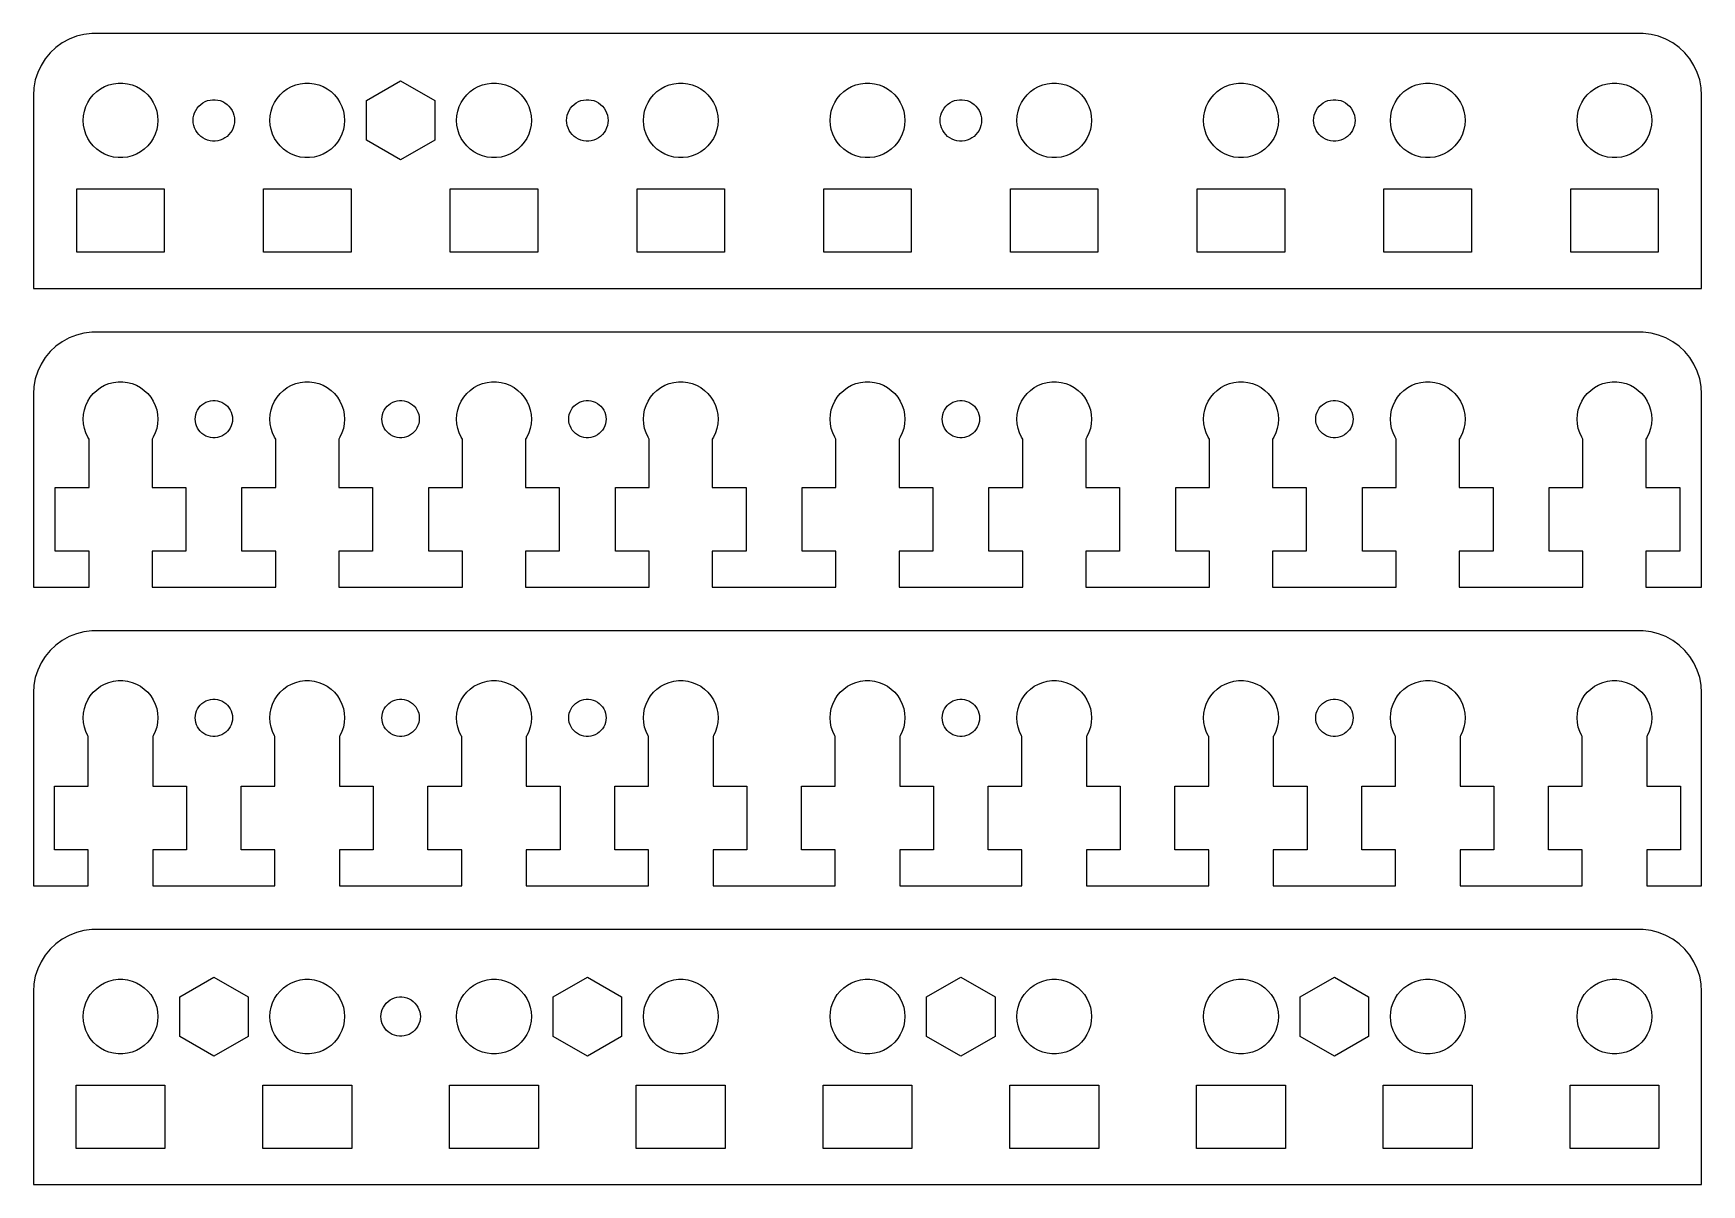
# Model space of a CAD drawing. Header units: metres. Extents: x -67 to 67, y 0 to 92.
import ezdxf

# ---------------------------------------------------------------- set-up
doc = ezdxf.new("R2010")
doc.units = ezdxf.units.M

msp = doc.modelspace()

# ---------------------------------------------------------------- linework, layer by layer
for p, q in [((-62.3139, 92.4901), (-62.9369, 92.4114)), ((62.3139, 92.4901), (-62.3139, 92.4901)), ((62.9369, 92.4114), (62.3139, 92.4901)), ((-65.1871, 91.3526), (-65.6448, 90.9227)), ((-64.6791, 91.7216), (-65.1871, 91.3526)), ((-64.1289, 92.0241), (-64.6791, 91.7216)), ((-63.5451, 92.2553), (-64.1289, 92.0241)), ((-62.9369, 92.4114), (-63.5451, 92.2553)), ((63.5451, 92.2553), (62.9369, 92.4114)), ((64.1289, 92.0241), (63.5451, 92.2553)), ((64.6791, 91.7216), (64.1289, 92.0241)), ((65.1871, 91.3526), (64.6791, 91.7216)), ((65.6448, 90.9227), (65.1871, 91.3526)), ((-66.3815, 89.9088), (-66.6489, 89.3406)), ((-66.0451, 90.4389), (-66.3815, 89.9088)), ((-65.6448, 90.9227), (-66.0451, 90.4389)), ((66.0451, 90.4389), (65.6448, 90.9227)), ((66.3815, 89.9088), (66.0451, 90.4389)), ((66.6489, 89.3406), (66.3815, 89.9088)), ((-66.8429, 88.7434), (-66.9606, 88.1267)), ((-66.6489, 89.3406), (-66.8429, 88.7434)), ((-60.927, 88.3532), (-60.5621, 88.4469)), ((-60.5621, 88.4469), (-60.1884, 88.4941)), ((-60.1884, 88.4941), (-59.8116, 88.4941)), ((-59.8116, 88.4941), (-59.4379, 88.4469)), ((-59.4379, 88.4469), (-59.0729, 88.3532)), ((-45.927, 88.3532), (-45.5621, 88.4469)), ((-45.5621, 88.4469), (-45.1884, 88.4941)), ((-45.1884, 88.4941), (-44.8116, 88.4941)), ((-44.8116, 88.4941), (-44.4379, 88.4469)), ((-44.4379, 88.4469), (-44.0729, 88.3532)), ((-40.2483, 87.0867), (-37.5, 88.6735)), ((-37.5, 88.6735), (-34.7517, 87.0867)), ((-30.927, 88.3532), (-30.5621, 88.4469)), ((-30.5621, 88.4469), (-30.1884, 88.4941)), ((-30.1884, 88.4941), (-29.8116, 88.4941)), ((-29.8116, 88.4941), (-29.4379, 88.4469)), ((-29.4379, 88.4469), (-29.0729, 88.3532)), ((-15.927, 88.3532), (-15.5621, 88.4469)), ((-15.5621, 88.4469), (-15.1884, 88.4941)), ((-15.1884, 88.4941), (-14.8116, 88.4941)), ((-14.8116, 88.4941), (-14.4379, 88.4469)), ((-14.4379, 88.4469), (-14.0729, 88.3532)), ((-0.92705, 88.3532), (-0.56213, 88.4469)), ((-0.56213, 88.4469), (-0.18837, 88.4941)), ((-0.18837, 88.4941), (0.18837, 88.4941)), ((0.18837, 88.4941), (0.56213, 88.4469)), ((0.56213, 88.4469), (0.92705, 88.3532)), ((14.0729, 88.3532), (14.4379, 88.4469)), ((14.4379, 88.4469), (14.8116, 88.4941)), ((14.8116, 88.4941), (15.1884, 88.4941)), ((15.1884, 88.4941), (15.5621, 88.4469)), ((15.5621, 88.4469), (15.927, 88.3532)), ((29.0729, 88.3532), (29.4379, 88.4469)), ((29.4379, 88.4469), (29.8116, 88.4941)), ((29.8116, 88.4941), (30.1884, 88.4941)), ((30.1884, 88.4941), (30.5621, 88.4469)), ((30.5621, 88.4469), (30.927, 88.3532)), ((44.0729, 88.3532), (44.4379, 88.4469)), ((44.4379, 88.4469), (44.8116, 88.4941)), ((44.8116, 88.4941), (45.1884, 88.4941)), ((45.1884, 88.4941), (45.5621, 88.4469)), ((45.5621, 88.4469), (45.927, 88.3532)), ((59.0729, 88.3532), (59.4379, 88.4469)), ((59.4379, 88.4469), (59.8116, 88.4941)), ((59.8116, 88.4941), (60.1884, 88.4941)), ((60.1884, 88.4941), (60.5621, 88.4469)), ((60.5621, 88.4469), (60.927, 88.3532)), ((66.8429, 88.7434), (66.6489, 89.3406)), ((66.9606, 88.1267), (66.8429, 88.7434)), ((-66.9606, 88.1267), (-67, 87.5)), ((-67, 87.5), (-67, 72)), ((-62.6289, 86.9453), (-62.427, 87.2634)), ((-62.427, 87.2634), (-62.1869, 87.5536)), ((-62.1869, 87.5536), (-61.9123, 87.8115)), ((-61.9123, 87.8115), (-61.6075, 88.033)), ((-61.6075, 88.033), (-61.2773, 88.2145)), ((-61.2773, 88.2145), (-60.927, 88.3532)), ((-59.0729, 88.3532), (-58.7227, 88.2145)), ((-58.7227, 88.2145), (-58.3925, 88.033)), ((-58.3925, 88.033), (-58.0877, 87.8115)), ((-58.0877, 87.8115), (-57.8131, 87.5536)), ((-57.8131, 87.5536), (-57.5729, 87.2634)), ((-57.5729, 87.2634), (-57.3711, 86.9453)), ((-53.0144, 87.0832), (-52.8119, 87.1352)), ((-52.8119, 87.1352), (-52.6045, 87.1614)), ((-52.6045, 87.1614), (-52.3955, 87.1614)), ((-52.3955, 87.1614), (-52.1881, 87.1352)), ((-52.1881, 87.1352), (-51.9856, 87.0832)), ((-47.6289, 86.9453), (-47.427, 87.2634)), ((-47.427, 87.2634), (-47.1869, 87.5536)), ((-47.1869, 87.5536), (-46.9123, 87.8115)), ((-46.9123, 87.8115), (-46.6075, 88.033)), ((-46.6075, 88.033), (-46.2773, 88.2145)), ((-46.2773, 88.2145), (-45.927, 88.3532)), ((-44.0729, 88.3532), (-43.7227, 88.2145)), ((-43.7227, 88.2145), (-43.3925, 88.033)), ((-43.3925, 88.033), (-43.0877, 87.8115)), ((-43.0877, 87.8115), (-42.8131, 87.5536)), ((-42.8131, 87.5536), (-42.5729, 87.2634)), ((-42.5729, 87.2634), (-42.3711, 86.9453)), ((-32.6289, 86.9453), (-32.427, 87.2634)), ((-32.427, 87.2634), (-32.1869, 87.5536)), ((-32.1869, 87.5536), (-31.9123, 87.8115)), ((-31.9123, 87.8115), (-31.6075, 88.033)), ((-31.6075, 88.033), (-31.2773, 88.2145)), ((-31.2773, 88.2145), (-30.927, 88.3532)), ((-29.0729, 88.3532), (-28.7227, 88.2145)), ((-28.7227, 88.2145), (-28.3925, 88.033)), ((-28.3925, 88.033), (-28.0877, 87.8115)), ((-28.0877, 87.8115), (-27.8131, 87.5536)), ((-27.8131, 87.5536), (-27.5729, 87.2634)), ((-27.5729, 87.2634), (-27.3711, 86.9453)), ((-23.0144, 87.0832), (-22.8119, 87.1352)), ((-22.8119, 87.1352), (-22.6045, 87.1614)), ((-22.6045, 87.1614), (-22.3955, 87.1614)), ((-22.3955, 87.1614), (-22.1881, 87.1352)), ((-22.1881, 87.1352), (-21.9856, 87.0832)), ((-17.6289, 86.9453), (-17.427, 87.2634)), ((-17.427, 87.2634), (-17.1869, 87.5536)), ((-17.1869, 87.5536), (-16.9123, 87.8115)), ((-16.9123, 87.8115), (-16.6075, 88.033)), ((-16.6075, 88.033), (-16.2773, 88.2145)), ((-16.2773, 88.2145), (-15.927, 88.3532)), ((-14.0729, 88.3532), (-13.7227, 88.2145)), ((-13.7227, 88.2145), (-13.3925, 88.033)), ((-13.3925, 88.033), (-13.0877, 87.8115)), ((-13.0877, 87.8115), (-12.8131, 87.5536)), ((-12.8131, 87.5536), (-12.5729, 87.2634)), ((-12.5729, 87.2634), (-12.3711, 86.9453)), ((-2.62891, 86.9453), (-2.42705, 87.2634)), ((-2.42705, 87.2634), (-2.1869, 87.5536)), ((-2.1869, 87.5536), (-1.91226, 87.8115)), ((-1.91226, 87.8115), (-1.60747, 88.033)), ((-1.60747, 88.033), (-1.27733, 88.2145)), ((-1.27733, 88.2145), (-0.92705, 88.3532)), ((0.92705, 88.3532), (1.27733, 88.2145)), ((1.27733, 88.2145), (1.60747, 88.033)), ((1.60747, 88.033), (1.91226, 87.8115)), ((1.91226, 87.8115), (2.1869, 87.5536)), ((2.1869, 87.5536), (2.42705, 87.2634)), ((2.42705, 87.2634), (2.62891, 86.9453)), ((6.98557, 87.0832), (7.18806, 87.1352)), ((7.18806, 87.1352), (7.39546, 87.1614)), ((7.39546, 87.1614), (7.60452, 87.1614)), ((7.60452, 87.1614), (7.81192, 87.1352)), ((7.81192, 87.1352), (8.01442, 87.0832)), ((12.3711, 86.9453), (12.5729, 87.2634)), ((12.5729, 87.2634), (12.8131, 87.5536)), ((12.8131, 87.5536), (13.0877, 87.8115)), ((13.0877, 87.8115), (13.3925, 88.033)), ((13.3925, 88.033), (13.7227, 88.2145)), ((13.7227, 88.2145), (14.0729, 88.3532)), ((15.927, 88.3532), (16.2773, 88.2145)), ((16.2773, 88.2145), (16.6075, 88.033)), ((16.6075, 88.033), (16.9123, 87.8115)), ((16.9123, 87.8115), (17.1869, 87.5536)), ((17.1869, 87.5536), (17.427, 87.2634)), ((17.427, 87.2634), (17.6289, 86.9453)), ((27.3711, 86.9453), (27.5729, 87.2634)), ((27.5729, 87.2634), (27.8131, 87.5536)), ((27.8131, 87.5536), (28.0877, 87.8115)), ((28.0877, 87.8115), (28.3925, 88.033)), ((28.3925, 88.033), (28.7227, 88.2145)), ((28.7227, 88.2145), (29.0729, 88.3532)), ((30.927, 88.3532), (31.2773, 88.2145)), ((31.2773, 88.2145), (31.6075, 88.033)), ((31.6075, 88.033), (31.9123, 87.8115)), ((31.9123, 87.8115), (32.1869, 87.5536)), ((32.1869, 87.5536), (32.427, 87.2634)), ((32.427, 87.2634), (32.6289, 86.9453)), ((36.9856, 87.0832), (37.1881, 87.1352)), ((37.1881, 87.1352), (37.3955, 87.1614)), ((37.3955, 87.1614), (37.6045, 87.1614)), ((37.6045, 87.1614), (37.8119, 87.1352)), ((37.8119, 87.1352), (38.0144, 87.0832)), ((42.3711, 86.9453), (42.5729, 87.2634)), ((42.5729, 87.2634), (42.8131, 87.5536)), ((42.8131, 87.5536), (43.0877, 87.8115)), ((43.0877, 87.8115), (43.3925, 88.033)), ((43.3925, 88.033), (43.7227, 88.2145)), ((43.7227, 88.2145), (44.0729, 88.3532)), ((45.927, 88.3532), (46.2773, 88.2145)), ((46.2773, 88.2145), (46.6075, 88.033)), ((46.6075, 88.033), (46.9123, 87.8115)), ((46.9123, 87.8115), (47.1869, 87.5536)), ((47.1869, 87.5536), (47.427, 87.2634)), ((47.427, 87.2634), (47.6289, 86.9453)), ((57.3711, 86.9453), (57.5729, 87.2634)), ((57.5729, 87.2634), (57.8131, 87.5536)), ((57.8131, 87.5536), (58.0877, 87.8115)), ((58.0877, 87.8115), (58.3925, 88.033)), ((58.3925, 88.033), (58.7227, 88.2145)), ((58.7227, 88.2145), (59.0729, 88.3532)), ((60.927, 88.3532), (61.2773, 88.2145)), ((61.2773, 88.2145), (61.6075, 88.033)), ((61.6075, 88.033), (61.9123, 87.8115)), ((61.9123, 87.8115), (62.1869, 87.5536)), ((62.1869, 87.5536), (62.427, 87.2634)), ((62.427, 87.2634), (62.6289, 86.9453)), ((67, 87.5), (66.9606, 88.1267)), ((67, 72), (67, 87.5)), ((-63, 85.5), (-62.9763, 85.876)), ((-62.9763, 85.876), (-62.9057, 86.2461)), ((-62.9057, 86.2461), (-62.7893, 86.6044)), ((-62.7893, 86.6044), (-62.6289, 86.9453)), ((-57.3711, 86.9453), (-57.2107, 86.6044)), ((-57.2107, 86.6044), (-57.0942, 86.2461)), ((-57.0942, 86.2461), (-57.0237, 85.876)), ((-57.0237, 85.876), (-57, 85.5)), ((-54.1516, 85.7086), (-54.1124, 85.914)), ((-54.1124, 85.914), (-54.0478, 86.1128)), ((-54.0478, 86.1128), (-53.9588, 86.302)), ((-53.9588, 86.302), (-53.8468, 86.4785)), ((-53.8468, 86.4785), (-53.7135, 86.6396)), ((-53.7135, 86.6396), (-53.5611, 86.7827)), ((-53.5611, 86.7827), (-53.392, 86.9055)), ((-53.392, 86.9055), (-53.2088, 87.0063)), ((-53.2088, 87.0063), (-53.0144, 87.0832)), ((-51.9856, 87.0832), (-51.7912, 87.0063)), ((-51.7912, 87.0063), (-51.608, 86.9055)), ((-51.608, 86.9055), (-51.4389, 86.7827)), ((-51.4389, 86.7827), (-51.2865, 86.6396)), ((-51.2865, 86.6396), (-51.1532, 86.4785)), ((-51.1532, 86.4785), (-51.0412, 86.302)), ((-51.0412, 86.302), (-50.9522, 86.1128)), ((-50.9522, 86.1128), (-50.8876, 85.914)), ((-50.8876, 85.914), (-50.8484, 85.7086)), ((-48, 85.5), (-47.9763, 85.876)), ((-47.9763, 85.876), (-47.9057, 86.2461)), ((-47.9057, 86.2461), (-47.7893, 86.6044)), ((-47.7893, 86.6044), (-47.6289, 86.9453)), ((-42.3711, 86.9453), (-42.2107, 86.6044)), ((-42.2107, 86.6044), (-42.0942, 86.2461)), ((-42.0942, 86.2461), (-42.0237, 85.876)), ((-42.0237, 85.876), (-42, 85.5)), ((-40.2483, 83.9133), (-40.2483, 87.0867)), ((-34.7517, 87.0867), (-34.7517, 83.9133)), ((-33, 85.5), (-32.9763, 85.876)), ((-32.9763, 85.876), (-32.9057, 86.2461)), ((-32.9057, 86.2461), (-32.7893, 86.6044)), ((-32.7893, 86.6044), (-32.6289, 86.9453)), ((-27.3711, 86.9453), (-27.2107, 86.6044)), ((-27.2107, 86.6044), (-27.0942, 86.2461)), ((-27.0942, 86.2461), (-27.0237, 85.876)), ((-27.0237, 85.876), (-27, 85.5)), ((-24.1516, 85.7086), (-24.1124, 85.914)), ((-24.1124, 85.914), (-24.0478, 86.1128)), ((-24.0478, 86.1128), (-23.9588, 86.302)), ((-23.9588, 86.302), (-23.8468, 86.4785)), ((-23.8468, 86.4785), (-23.7135, 86.6396)), ((-23.7135, 86.6396), (-23.5611, 86.7827)), ((-23.5611, 86.7827), (-23.392, 86.9055)), ((-23.392, 86.9055), (-23.2088, 87.0063)), ((-23.2088, 87.0063), (-23.0144, 87.0832)), ((-21.9856, 87.0832), (-21.7912, 87.0063)), ((-21.7912, 87.0063), (-21.608, 86.9055)), ((-21.608, 86.9055), (-21.4389, 86.7827)), ((-21.4389, 86.7827), (-21.2865, 86.6396)), ((-21.2865, 86.6396), (-21.1532, 86.4785)), ((-21.1532, 86.4785), (-21.0412, 86.302)), ((-21.0412, 86.302), (-20.9522, 86.1128)), ((-20.9522, 86.1128), (-20.8876, 85.914)), ((-20.8876, 85.914), (-20.8484, 85.7086)), ((-18, 85.5), (-17.9763, 85.876)), ((-17.9763, 85.876), (-17.9057, 86.2461)), ((-17.9057, 86.2461), (-17.7893, 86.6044)), ((-17.7893, 86.6044), (-17.6289, 86.9453)), ((-12.3711, 86.9453), (-12.2107, 86.6044)), ((-12.2107, 86.6044), (-12.0942, 86.2461)), ((-12.0942, 86.2461), (-12.0237, 85.876)), ((-12.0237, 85.876), (-12, 85.5)), ((-3, 85.5), (-2.97633, 85.876)), ((-2.97633, 85.876), (-2.90575, 86.2461)), ((-2.90575, 86.2461), (-2.78932, 86.6044)), ((-2.78932, 86.6044), (-2.62891, 86.9453)), ((2.62891, 86.9453), (2.78932, 86.6044)), ((2.78932, 86.6044), (2.90575, 86.2461)), ((2.90575, 86.2461), (2.97633, 85.876)), ((2.97633, 85.876), (3, 85.5)), ((5.84842, 85.7086), (5.88759, 85.914)), ((5.88759, 85.914), (5.95219, 86.1128)), ((5.95219, 86.1128), (6.0412, 86.302)), ((6.0412, 86.302), (6.15321, 86.4785)), ((6.15321, 86.4785), (6.28647, 86.6396)), ((6.28647, 86.6396), (6.43887, 86.7827)), ((6.43887, 86.7827), (6.608, 86.9055)), ((6.608, 86.9055), (6.7912, 87.0063)), ((6.7912, 87.0063), (6.98557, 87.0832)), ((8.01442, 87.0832), (8.20879, 87.0063)), ((8.20879, 87.0063), (8.39198, 86.9055)), ((8.39198, 86.9055), (8.56111, 86.7827)), ((8.56111, 86.7827), (8.71352, 86.6396)), ((8.71352, 86.6396), (8.84677, 86.4785)), ((8.84677, 86.4785), (8.95879, 86.302)), ((8.95879, 86.302), (9.04779, 86.1128)), ((9.04779, 86.1128), (9.1124, 85.914)), ((9.1124, 85.914), (9.15157, 85.7086)), ((12, 85.5), (12.0237, 85.876)), ((12.0237, 85.876), (12.0942, 86.2461)), ((12.0942, 86.2461), (12.2107, 86.6044)), ((12.2107, 86.6044), (12.3711, 86.9453)), ((17.6289, 86.9453), (17.7893, 86.6044)), ((17.7893, 86.6044), (17.9057, 86.2461)), ((17.9057, 86.2461), (17.9763, 85.876)), ((17.9763, 85.876), (18, 85.5)), ((27, 85.5), (27.0237, 85.876)), ((27.0237, 85.876), (27.0942, 86.2461)), ((27.0942, 86.2461), (27.2107, 86.6044)), ((27.2107, 86.6044), (27.3711, 86.9453)), ((32.6289, 86.9453), (32.7893, 86.6044)), ((32.7893, 86.6044), (32.9057, 86.2461)), ((32.9057, 86.2461), (32.9763, 85.876)), ((32.9763, 85.876), (33, 85.5)), ((35.8484, 85.7086), (35.8876, 85.914)), ((35.8876, 85.914), (35.9522, 86.1128)), ((35.9522, 86.1128), (36.0412, 86.302)), ((36.0412, 86.302), (36.1532, 86.4785)), ((36.1532, 86.4785), (36.2865, 86.6396)), ((36.2865, 86.6396), (36.4389, 86.7827)), ((36.4389, 86.7827), (36.608, 86.9055)), ((36.608, 86.9055), (36.7912, 87.0063)), ((36.7912, 87.0063), (36.9856, 87.0832)), ((38.0144, 87.0832), (38.2088, 87.0063)), ((38.2088, 87.0063), (38.392, 86.9055)), ((38.392, 86.9055), (38.5611, 86.7827)), ((38.5611, 86.7827), (38.7135, 86.6396)), ((38.7135, 86.6396), (38.8468, 86.4785)), ((38.8468, 86.4785), (38.9588, 86.302)), ((38.9588, 86.302), (39.0478, 86.1128)), ((39.0478, 86.1128), (39.1124, 85.914)), ((39.1124, 85.914), (39.1516, 85.7086)), ((42, 85.5), (42.0237, 85.876)), ((42.0237, 85.876), (42.0942, 86.2461)), ((42.0942, 86.2461), (42.2107, 86.6044)), ((42.2107, 86.6044), (42.3711, 86.9453)), ((47.6289, 86.9453), (47.7893, 86.6044)), ((47.7893, 86.6044), (47.9057, 86.2461)), ((47.9057, 86.2461), (47.9763, 85.876)), ((47.9763, 85.876), (48, 85.5)), ((57, 85.5), (57.0237, 85.876)), ((57.0237, 85.876), (57.0942, 86.2461)), ((57.0942, 86.2461), (57.2107, 86.6044)), ((57.2107, 86.6044), (57.3711, 86.9453)), ((62.6289, 86.9453), (62.7893, 86.6044)), ((62.7893, 86.6044), (62.9057, 86.2461)), ((62.9057, 86.2461), (62.9763, 85.876)), ((62.9763, 85.876), (63, 85.5)), ((-62.9763, 85.124), (-63, 85.5)), ((-62.9057, 84.7539), (-62.9763, 85.124)), ((-62.7893, 84.3956), (-62.9057, 84.7539)), ((-57.0942, 84.7539), (-57.2107, 84.3956)), ((-57.0237, 85.124), (-57.0942, 84.7539)), ((-57, 85.5), (-57.0237, 85.124)), ((-54.1647, 85.5), (-54.1516, 85.7086)), ((-54.1516, 85.2914), (-54.1647, 85.5)), ((-54.1124, 85.086), (-54.1516, 85.2914)), ((-54.0478, 84.8872), (-54.1124, 85.086)), ((-53.9588, 84.698), (-54.0478, 84.8872)), ((-53.8468, 84.5215), (-53.9588, 84.698)), ((-53.7135, 84.3604), (-53.8468, 84.5215)), ((-51.1532, 84.5215), (-51.2865, 84.3604)), ((-51.0412, 84.698), (-51.1532, 84.5215)), ((-50.9522, 84.8872), (-51.0412, 84.698)), ((-50.8876, 85.086), (-50.9522, 84.8872)), ((-50.8484, 85.2914), (-50.8876, 85.086)), ((-50.8484, 85.7086), (-50.8353, 85.5)), ((-50.8353, 85.5), (-50.8484, 85.2914)), ((-47.9763, 85.124), (-48, 85.5)), ((-47.9057, 84.7539), (-47.9763, 85.124)), ((-47.7893, 84.3956), (-47.9057, 84.7539)), ((-42.0942, 84.7539), (-42.2107, 84.3956)), ((-42.0237, 85.124), (-42.0942, 84.7539)), ((-42, 85.5), (-42.0237, 85.124)), ((-32.9763, 85.124), (-33, 85.5)), ((-32.9057, 84.7539), (-32.9763, 85.124)), ((-32.7893, 84.3956), (-32.9057, 84.7539)), ((-27.0942, 84.7539), (-27.2107, 84.3956)), ((-27.0237, 85.124), (-27.0942, 84.7539)), ((-27, 85.5), (-27.0237, 85.124)), ((-24.1647, 85.5), (-24.1516, 85.7086)), ((-24.1516, 85.2914), (-24.1647, 85.5)), ((-24.1124, 85.086), (-24.1516, 85.2914)), ((-24.0478, 84.8872), (-24.1124, 85.086)), ((-23.9588, 84.698), (-24.0478, 84.8872)), ((-23.8468, 84.5215), (-23.9588, 84.698)), ((-23.7135, 84.3604), (-23.8468, 84.5215)), ((-21.1532, 84.5215), (-21.2865, 84.3604)), ((-21.0412, 84.698), (-21.1532, 84.5215)), ((-20.9522, 84.8872), (-21.0412, 84.698)), ((-20.8876, 85.086), (-20.9522, 84.8872)), ((-20.8484, 85.2914), (-20.8876, 85.086)), ((-20.8484, 85.7086), (-20.8353, 85.5)), ((-20.8353, 85.5), (-20.8484, 85.2914)), ((-17.9763, 85.124), (-18, 85.5)), ((-17.9057, 84.7539), (-17.9763, 85.124)), ((-17.7893, 84.3956), (-17.9057, 84.7539)), ((-12.0942, 84.7539), (-12.2107, 84.3956)), ((-12.0237, 85.124), (-12.0942, 84.7539)), ((-12, 85.5), (-12.0237, 85.124)), ((-2.97633, 85.124), (-3, 85.5)), ((-2.90575, 84.7539), (-2.97633, 85.124)), ((-2.78932, 84.3956), (-2.90575, 84.7539)), ((2.90575, 84.7539), (2.78932, 84.3956)), ((2.97633, 85.124), (2.90575, 84.7539)), ((3, 85.5), (2.97633, 85.124)), ((5.83528, 85.5), (5.84842, 85.7086)), ((5.84842, 85.2914), (5.83528, 85.5)), ((5.88759, 85.086), (5.84842, 85.2914)), ((5.95219, 84.8872), (5.88759, 85.086)), ((6.0412, 84.698), (5.95219, 84.8872)), ((6.15321, 84.5215), (6.0412, 84.698)), ((6.28647, 84.3604), (6.15321, 84.5215)), ((8.84677, 84.5215), (8.71352, 84.3604)), ((8.95879, 84.698), (8.84677, 84.5215)), ((9.04779, 84.8872), (8.95879, 84.698)), ((9.1124, 85.086), (9.04779, 84.8872)), ((9.15157, 85.2914), (9.1124, 85.086)), ((9.15157, 85.7086), (9.1647, 85.5)), ((9.1647, 85.5), (9.15157, 85.2914)), ((12.0237, 85.124), (12, 85.5)), ((12.0942, 84.7539), (12.0237, 85.124)), ((12.2107, 84.3956), (12.0942, 84.7539)), ((17.9057, 84.7539), (17.7893, 84.3956)), ((17.9763, 85.124), (17.9057, 84.7539)), ((18, 85.5), (17.9763, 85.124)), ((27.0237, 85.124), (27, 85.5)), ((27.0942, 84.7539), (27.0237, 85.124)), ((27.2107, 84.3956), (27.0942, 84.7539)), ((32.9057, 84.7539), (32.7893, 84.3956)), ((32.9763, 85.124), (32.9057, 84.7539)), ((33, 85.5), (32.9763, 85.124)), ((35.8353, 85.5), (35.8484, 85.7086)), ((35.8484, 85.2914), (35.8353, 85.5)), ((35.8876, 85.086), (35.8484, 85.2914)), ((35.9522, 84.8872), (35.8876, 85.086)), ((36.0412, 84.698), (35.9522, 84.8872)), ((36.1532, 84.5215), (36.0412, 84.698)), ((36.2865, 84.3604), (36.1532, 84.5215)), ((38.8468, 84.5215), (38.7135, 84.3604)), ((38.9588, 84.698), (38.8468, 84.5215)), ((39.0478, 84.8872), (38.9588, 84.698)), ((39.1124, 85.086), (39.0478, 84.8872)), ((39.1516, 85.2914), (39.1124, 85.086)), ((39.1516, 85.7086), (39.1647, 85.5)), ((39.1647, 85.5), (39.1516, 85.2914)), ((42.0237, 85.124), (42, 85.5)), ((42.0942, 84.7539), (42.0237, 85.124)), ((42.2107, 84.3956), (42.0942, 84.7539)), ((47.9057, 84.7539), (47.7893, 84.3956)), ((47.9763, 85.124), (47.9057, 84.7539)), ((48, 85.5), (47.9763, 85.124)), ((57.0237, 85.124), (57, 85.5)), ((57.0942, 84.7539), (57.0237, 85.124)), ((57.2107, 84.3956), (57.0942, 84.7539)), ((62.9057, 84.7539), (62.7893, 84.3956)), ((62.9763, 85.124), (62.9057, 84.7539)), ((63, 85.5), (62.9763, 85.124)), ((-62.6289, 84.0547), (-62.7893, 84.3956)), ((-62.427, 83.7366), (-62.6289, 84.0547)), ((-62.1869, 83.4464), (-62.427, 83.7366)), ((-61.9123, 83.1884), (-62.1869, 83.4464)), ((-61.6075, 82.967), (-61.9123, 83.1884)), ((-58.0877, 83.1884), (-58.3925, 82.967)), ((-57.8131, 83.4464), (-58.0877, 83.1884)), ((-57.5729, 83.7366), (-57.8131, 83.4464)), ((-57.3711, 84.0547), (-57.5729, 83.7366)), ((-57.2107, 84.3956), (-57.3711, 84.0547)), ((-53.5611, 84.2173), (-53.7135, 84.3604)), ((-53.392, 84.0944), (-53.5611, 84.2173)), ((-53.2088, 83.9937), (-53.392, 84.0944)), ((-53.0144, 83.9168), (-53.2088, 83.9937)), ((-52.8119, 83.8648), (-53.0144, 83.9168)), ((-52.6045, 83.8386), (-52.8119, 83.8648)), ((-52.3955, 83.8386), (-52.6045, 83.8386)), ((-52.1881, 83.8648), (-52.3955, 83.8386)), ((-51.9856, 83.9168), (-52.1881, 83.8648)), ((-51.7912, 83.9937), (-51.9856, 83.9168)), ((-51.608, 84.0944), (-51.7912, 83.9937)), ((-51.4389, 84.2173), (-51.608, 84.0944)), ((-51.2865, 84.3604), (-51.4389, 84.2173)), ((-47.6289, 84.0547), (-47.7893, 84.3956)), ((-47.427, 83.7366), (-47.6289, 84.0547)), ((-47.1869, 83.4464), (-47.427, 83.7366)), ((-46.9123, 83.1884), (-47.1869, 83.4464)), ((-46.6075, 82.967), (-46.9123, 83.1884)), ((-43.0877, 83.1884), (-43.3925, 82.967)), ((-42.8131, 83.4464), (-43.0877, 83.1884)), ((-42.5729, 83.7366), (-42.8131, 83.4464)), ((-42.3711, 84.0547), (-42.5729, 83.7366)), ((-42.2107, 84.3956), (-42.3711, 84.0547)), ((-37.5, 82.3265), (-40.2483, 83.9133)), ((-34.7517, 83.9133), (-37.5, 82.3265)), ((-32.6289, 84.0547), (-32.7893, 84.3956)), ((-32.427, 83.7366), (-32.6289, 84.0547)), ((-32.1869, 83.4464), (-32.427, 83.7366)), ((-31.9123, 83.1884), (-32.1869, 83.4464)), ((-31.6075, 82.967), (-31.9123, 83.1884)), ((-28.0877, 83.1884), (-28.3925, 82.967)), ((-27.8131, 83.4464), (-28.0877, 83.1884)), ((-27.5729, 83.7366), (-27.8131, 83.4464)), ((-27.3711, 84.0547), (-27.5729, 83.7366)), ((-27.2107, 84.3956), (-27.3711, 84.0547)), ((-23.5611, 84.2173), (-23.7135, 84.3604)), ((-23.392, 84.0944), (-23.5611, 84.2173)), ((-23.2088, 83.9937), (-23.392, 84.0944)), ((-23.0144, 83.9168), (-23.2088, 83.9937)), ((-22.8119, 83.8648), (-23.0144, 83.9168)), ((-22.6045, 83.8386), (-22.8119, 83.8648)), ((-22.3955, 83.8386), (-22.6045, 83.8386)), ((-22.1881, 83.8648), (-22.3955, 83.8386)), ((-21.9856, 83.9168), (-22.1881, 83.8648)), ((-21.7912, 83.9937), (-21.9856, 83.9168)), ((-21.608, 84.0944), (-21.7912, 83.9937)), ((-21.4389, 84.2173), (-21.608, 84.0944)), ((-21.2865, 84.3604), (-21.4389, 84.2173)), ((-17.6289, 84.0547), (-17.7893, 84.3956)), ((-17.427, 83.7366), (-17.6289, 84.0547)), ((-17.1869, 83.4464), (-17.427, 83.7366)), ((-16.9123, 83.1884), (-17.1869, 83.4464)), ((-16.6075, 82.967), (-16.9123, 83.1884)), ((-13.0877, 83.1884), (-13.3925, 82.967)), ((-12.8131, 83.4464), (-13.0877, 83.1884)), ((-12.5729, 83.7366), (-12.8131, 83.4464)), ((-12.3711, 84.0547), (-12.5729, 83.7366)), ((-12.2107, 84.3956), (-12.3711, 84.0547)), ((-2.62891, 84.0547), (-2.78932, 84.3956)), ((-2.42705, 83.7366), (-2.62891, 84.0547)), ((-2.1869, 83.4464), (-2.42705, 83.7366)), ((-1.91226, 83.1884), (-2.1869, 83.4464)), ((-1.60747, 82.967), (-1.91226, 83.1884)), ((1.91226, 83.1884), (1.60747, 82.967)), ((2.1869, 83.4464), (1.91226, 83.1884)), ((2.42705, 83.7366), (2.1869, 83.4464)), ((2.62891, 84.0547), (2.42705, 83.7366)), ((2.78932, 84.3956), (2.62891, 84.0547)), ((6.43887, 84.2173), (6.28647, 84.3604)), ((6.608, 84.0944), (6.43887, 84.2173)), ((6.7912, 83.9937), (6.608, 84.0944)), ((6.98557, 83.9168), (6.7912, 83.9937)), ((7.18806, 83.8648), (6.98557, 83.9168)), ((7.39546, 83.8386), (7.18806, 83.8648)), ((7.60452, 83.8386), (7.39546, 83.8386)), ((7.81192, 83.8648), (7.60452, 83.8386)), ((8.01442, 83.9168), (7.81192, 83.8648)), ((8.20879, 83.9937), (8.01442, 83.9168)), ((8.39198, 84.0944), (8.20879, 83.9937)), ((8.56111, 84.2173), (8.39198, 84.0944)), ((8.71352, 84.3604), (8.56111, 84.2173)), ((12.3711, 84.0547), (12.2107, 84.3956)), ((12.5729, 83.7366), (12.3711, 84.0547)), ((12.8131, 83.4464), (12.5729, 83.7366)), ((13.0877, 83.1884), (12.8131, 83.4464)), ((13.3925, 82.967), (13.0877, 83.1884)), ((16.9123, 83.1884), (16.6075, 82.967)), ((17.1869, 83.4464), (16.9123, 83.1884)), ((17.427, 83.7366), (17.1869, 83.4464)), ((17.6289, 84.0547), (17.427, 83.7366)), ((17.7893, 84.3956), (17.6289, 84.0547)), ((27.3711, 84.0547), (27.2107, 84.3956)), ((27.5729, 83.7366), (27.3711, 84.0547)), ((27.8131, 83.4464), (27.5729, 83.7366)), ((28.0877, 83.1884), (27.8131, 83.4464)), ((28.3925, 82.967), (28.0877, 83.1884)), ((31.9123, 83.1884), (31.6075, 82.967)), ((32.1869, 83.4464), (31.9123, 83.1884)), ((32.427, 83.7366), (32.1869, 83.4464)), ((32.6289, 84.0547), (32.427, 83.7366)), ((32.7893, 84.3956), (32.6289, 84.0547)), ((36.4389, 84.2173), (36.2865, 84.3604)), ((36.608, 84.0944), (36.4389, 84.2173)), ((36.7912, 83.9937), (36.608, 84.0944)), ((36.9856, 83.9168), (36.7912, 83.9937)), ((37.1881, 83.8648), (36.9856, 83.9168)), ((37.3955, 83.8386), (37.1881, 83.8648)), ((37.6045, 83.8386), (37.3955, 83.8386)), ((37.8119, 83.8648), (37.6045, 83.8386)), ((38.0144, 83.9168), (37.8119, 83.8648)), ((38.2088, 83.9937), (38.0144, 83.9168)), ((38.392, 84.0944), (38.2088, 83.9937)), ((38.5611, 84.2173), (38.392, 84.0944)), ((38.7135, 84.3604), (38.5611, 84.2173)), ((42.3711, 84.0547), (42.2107, 84.3956)), ((42.5729, 83.7366), (42.3711, 84.0547)), ((42.8131, 83.4464), (42.5729, 83.7366)), ((43.0877, 83.1884), (42.8131, 83.4464)), ((43.3925, 82.967), (43.0877, 83.1884)), ((46.9123, 83.1884), (46.6075, 82.967)), ((47.1869, 83.4464), (46.9123, 83.1884)), ((47.427, 83.7366), (47.1869, 83.4464)), ((47.6289, 84.0547), (47.427, 83.7366)), ((47.7893, 84.3956), (47.6289, 84.0547)), ((57.3711, 84.0547), (57.2107, 84.3956)), ((57.5729, 83.7366), (57.3711, 84.0547)), ((57.8131, 83.4464), (57.5729, 83.7366)), ((58.0877, 83.1884), (57.8131, 83.4464)), ((58.3925, 82.967), (58.0877, 83.1884)), ((61.9123, 83.1884), (61.6075, 82.967)), ((62.1869, 83.4464), (61.9123, 83.1884)), ((62.427, 83.7366), (62.1869, 83.4464)), ((62.6289, 84.0547), (62.427, 83.7366)), ((62.7893, 84.3956), (62.6289, 84.0547)), ((-61.2773, 82.7855), (-61.6075, 82.967)), ((-60.927, 82.6468), (-61.2773, 82.7855)), ((-60.5621, 82.5531), (-60.927, 82.6468)), ((-60.1884, 82.5059), (-60.5621, 82.5531)), ((-59.8116, 82.5059), (-60.1884, 82.5059)), ((-59.4379, 82.5531), (-59.8116, 82.5059)), ((-59.0729, 82.6468), (-59.4379, 82.5531)), ((-58.7227, 82.7855), (-59.0729, 82.6468)), ((-58.3925, 82.967), (-58.7227, 82.7855)), ((-46.2773, 82.7855), (-46.6075, 82.967)), ((-45.927, 82.6468), (-46.2773, 82.7855)), ((-45.5621, 82.5531), (-45.927, 82.6468)), ((-45.1884, 82.5059), (-45.5621, 82.5531)), ((-44.8116, 82.5059), (-45.1884, 82.5059)), ((-44.4379, 82.5531), (-44.8116, 82.5059)), ((-44.0729, 82.6468), (-44.4379, 82.5531)), ((-43.7227, 82.7855), (-44.0729, 82.6468)), ((-43.3925, 82.967), (-43.7227, 82.7855)), ((-31.2773, 82.7855), (-31.6075, 82.967)), ((-30.927, 82.6468), (-31.2773, 82.7855)), ((-30.5621, 82.5531), (-30.927, 82.6468)), ((-30.1884, 82.5059), (-30.5621, 82.5531)), ((-29.8116, 82.5059), (-30.1884, 82.5059)), ((-29.4379, 82.5531), (-29.8116, 82.5059)), ((-29.0729, 82.6468), (-29.4379, 82.5531)), ((-28.7227, 82.7855), (-29.0729, 82.6468)), ((-28.3925, 82.967), (-28.7227, 82.7855)), ((-16.2773, 82.7855), (-16.6075, 82.967)), ((-15.927, 82.6468), (-16.2773, 82.7855)), ((-15.5621, 82.5531), (-15.927, 82.6468)), ((-15.1884, 82.5059), (-15.5621, 82.5531)), ((-14.8116, 82.5059), (-15.1884, 82.5059)), ((-14.4379, 82.5531), (-14.8116, 82.5059)), ((-14.0729, 82.6468), (-14.4379, 82.5531)), ((-13.7227, 82.7855), (-14.0729, 82.6468)), ((-13.3925, 82.967), (-13.7227, 82.7855)), ((-1.27733, 82.7855), (-1.60747, 82.967)), ((-0.92705, 82.6468), (-1.27733, 82.7855)), ((-0.56213, 82.5531), (-0.92705, 82.6468)), ((-0.18837, 82.5059), (-0.56213, 82.5531)), ((0.18837, 82.5059), (-0.18837, 82.5059)), ((0.56213, 82.5531), (0.18837, 82.5059)), ((0.92705, 82.6468), (0.56213, 82.5531)), ((1.27733, 82.7855), (0.92705, 82.6468)), ((1.60747, 82.967), (1.27733, 82.7855)), ((13.7227, 82.7855), (13.3925, 82.967)), ((14.0729, 82.6468), (13.7227, 82.7855)), ((14.4379, 82.5531), (14.0729, 82.6468)), ((14.8116, 82.5059), (14.4379, 82.5531)), ((15.1884, 82.5059), (14.8116, 82.5059)), ((15.5621, 82.5531), (15.1884, 82.5059)), ((15.927, 82.6468), (15.5621, 82.5531)), ((16.2773, 82.7855), (15.927, 82.6468)), ((16.6075, 82.967), (16.2773, 82.7855)), ((28.7227, 82.7855), (28.3925, 82.967)), ((29.0729, 82.6468), (28.7227, 82.7855)), ((29.4379, 82.5531), (29.0729, 82.6468)), ((29.8116, 82.5059), (29.4379, 82.5531)), ((30.1884, 82.5059), (29.8116, 82.5059)), ((30.5621, 82.5531), (30.1884, 82.5059)), ((30.927, 82.6468), (30.5621, 82.5531)), ((31.2773, 82.7855), (30.927, 82.6468)), ((31.6075, 82.967), (31.2773, 82.7855)), ((43.7227, 82.7855), (43.3925, 82.967)), ((44.0729, 82.6468), (43.7227, 82.7855)), ((44.4379, 82.5531), (44.0729, 82.6468)), ((44.8116, 82.5059), (44.4379, 82.5531)), ((45.1884, 82.5059), (44.8116, 82.5059)), ((45.5621, 82.5531), (45.1884, 82.5059)), ((45.927, 82.6468), (45.5621, 82.5531)), ((46.2773, 82.7855), (45.927, 82.6468)), ((46.6075, 82.967), (46.2773, 82.7855)), ((58.7227, 82.7855), (58.3925, 82.967)), ((59.0729, 82.6468), (58.7227, 82.7855)), ((59.4379, 82.5531), (59.0729, 82.6468)), ((59.8116, 82.5059), (59.4379, 82.5531)), ((60.1884, 82.5059), (59.8116, 82.5059)), ((60.5621, 82.5531), (60.1884, 82.5059)), ((60.927, 82.6468), (60.5621, 82.5531)), ((61.2773, 82.7855), (60.927, 82.6468)), ((61.6075, 82.967), (61.2773, 82.7855)), ((-63.5142, 74.9), (-63.5142, 80)), ((-63.5142, 80), (-56.4858, 80)), ((-56.4858, 80), (-56.4858, 74.9)), ((-48.5142, 74.9), (-48.5142, 80)), ((-48.5142, 80), (-41.4858, 80)), ((-41.4858, 80), (-41.4858, 74.9)), ((-33.5142, 74.9), (-33.5142, 80)), ((-33.5142, 80), (-26.4858, 80)), ((-26.4858, 80), (-26.4858, 74.9)), ((-18.5142, 74.9), (-18.5142, 80)), ((-18.5142, 80), (-11.4858, 80)), ((-11.4858, 80), (-11.4858, 74.9)), ((-3.51418, 74.9), (-3.51418, 80)), ((-3.51418, 80), (3.51418, 80)), ((3.51418, 80), (3.51418, 74.9)), ((11.4858, 74.9), (11.4858, 80)), ((11.4858, 80), (18.5142, 80)), ((18.5142, 80), (18.5142, 74.9)), ((26.4858, 74.9), (26.4858, 80)), ((26.4858, 80), (33.5142, 80)), ((33.5142, 80), (33.5142, 74.9)), ((41.4858, 74.9), (41.4858, 80)), ((41.4858, 80), (48.5142, 80)), ((48.5142, 80), (48.5142, 74.9)), ((56.4858, 74.9), (56.4858, 80)), ((56.4858, 80), (63.5142, 80)), ((63.5142, 80), (63.5142, 74.9)), ((-56.4858, 74.9), (-63.5142, 74.9)), ((-41.4858, 74.9), (-48.5142, 74.9)), ((-26.4858, 74.9), (-33.5142, 74.9)), ((-11.4858, 74.9), (-18.5142, 74.9)), ((3.51418, 74.9), (-3.51418, 74.9)), ((18.5142, 74.9), (11.4858, 74.9)), ((33.5142, 74.9), (26.4858, 74.9)), ((48.5142, 74.9), (41.4858, 74.9)), ((63.5142, 74.9), (56.4858, 74.9)), ((-67, 72), (67, 72)), ((-62.9369, 68.4114), (-63.5451, 68.2553)), ((-62.3139, 68.4901), (-62.9369, 68.4114)), ((62.3139, 68.4901), (-62.3139, 68.4901)), ((62.9369, 68.4114), (62.3139, 68.4901)), ((63.5451, 68.2553), (62.9369, 68.4114)), ((-65.1871, 67.3526), (-65.6448, 66.9227)), ((-64.6791, 67.7216), (-65.1871, 67.3526)), ((-64.1289, 68.0241), (-64.6791, 67.7216)), ((-63.5451, 68.2553), (-64.1289, 68.0241)), ((64.1289, 68.0241), (63.5451, 68.2553)), ((64.6791, 67.7216), (64.1289, 68.0241)), ((65.1871, 67.3526), (64.6791, 67.7216)), ((65.6448, 66.9227), (65.1871, 67.3526)), ((-66.3815, 65.9088), (-66.6489, 65.3406)), ((-66.0451, 66.4389), (-66.3815, 65.9088)), ((-65.6448, 66.9227), (-66.0451, 66.4389)), ((66.0451, 66.4389), (65.6448, 66.9227)), ((66.3815, 65.9088), (66.0451, 66.4389)), ((66.6489, 65.3406), (66.3815, 65.9088)), ((-66.8429, 64.7434), (-66.9606, 64.1267)), ((-66.6489, 65.3406), (-66.8429, 64.7434)), ((-61.2773, 64.2145), (-60.927, 64.3532)), ((-60.927, 64.3532), (-60.5621, 64.4469)), ((-60.5621, 64.4469), (-60.1884, 64.4941)), ((-60.1884, 64.4941), (-59.8116, 64.4941)), ((-59.8116, 64.4941), (-59.4379, 64.4469)), ((-59.4379, 64.4469), (-59.0729, 64.3532)), ((-59.0729, 64.3532), (-58.7227, 64.2145)), ((-46.2773, 64.2145), (-45.927, 64.3532)), ((-45.927, 64.3532), (-45.5621, 64.4469)), ((-45.5621, 64.4469), (-45.1884, 64.4941)), ((-45.1884, 64.4941), (-44.8116, 64.4941)), ((-44.8116, 64.4941), (-44.4379, 64.4469)), ((-44.4379, 64.4469), (-44.0729, 64.3532)), ((-44.0729, 64.3532), (-43.7227, 64.2145)), ((-31.2773, 64.2145), (-30.927, 64.3532)), ((-30.927, 64.3532), (-30.5621, 64.4469)), ((-30.5621, 64.4469), (-30.1884, 64.4941)), ((-30.1884, 64.4941), (-29.8116, 64.4941)), ((-29.8116, 64.4941), (-29.4379, 64.4469)), ((-29.4379, 64.4469), (-29.0729, 64.3532)), ((-29.0729, 64.3532), (-28.7227, 64.2145)), ((-16.2773, 64.2145), (-15.927, 64.3532)), ((-15.927, 64.3532), (-15.5621, 64.4469)), ((-15.5621, 64.4469), (-15.1884, 64.4941)), ((-15.1884, 64.4941), (-14.8116, 64.4941)), ((-14.8116, 64.4941), (-14.4379, 64.4469)), ((-14.4379, 64.4469), (-14.0729, 64.3532)), ((-14.0729, 64.3532), (-13.7227, 64.2145)), ((-1.27733, 64.2145), (-0.92705, 64.3532)), ((-0.92705, 64.3532), (-0.56213, 64.4469)), ((-0.56213, 64.4469), (-0.18837, 64.4941)), ((-0.18837, 64.4941), (0.18837, 64.4941)), ((0.18837, 64.4941), (0.56213, 64.4469)), ((0.56213, 64.4469), (0.92705, 64.3532)), ((0.92705, 64.3532), (1.27733, 64.2145)), ((13.7227, 64.2145), (14.0729, 64.3532)), ((14.0729, 64.3532), (14.4379, 64.4469)), ((14.4379, 64.4469), (14.8116, 64.4941)), ((14.8116, 64.4941), (15.1884, 64.4941)), ((15.1884, 64.4941), (15.5621, 64.4469)), ((15.5621, 64.4469), (15.927, 64.3532)), ((15.927, 64.3532), (16.2773, 64.2145)), ((28.7227, 64.2145), (29.0729, 64.3532)), ((29.0729, 64.3532), (29.4379, 64.4469)), ((29.4379, 64.4469), (29.8116, 64.4941)), ((29.8116, 64.4941), (30.1884, 64.4941)), ((30.1884, 64.4941), (30.5621, 64.4469)), ((30.5621, 64.4469), (30.927, 64.3532)), ((30.927, 64.3532), (31.2773, 64.2145)), ((43.7227, 64.2145), (44.0729, 64.3532)), ((44.0729, 64.3532), (44.4379, 64.4469)), ((44.4379, 64.4469), (44.8116, 64.4941)), ((44.8116, 64.4941), (45.1884, 64.4941)), ((45.1884, 64.4941), (45.5621, 64.4469)), ((45.5621, 64.4469), (45.927, 64.3532)), ((45.927, 64.3532), (46.2773, 64.2145)), ((58.7227, 64.2145), (59.0729, 64.3532)), ((59.0729, 64.3532), (59.4379, 64.4469)), ((59.4379, 64.4469), (59.8116, 64.4941)), ((59.8116, 64.4941), (60.1884, 64.4941)), ((60.1884, 64.4941), (60.5621, 64.4469)), ((60.5621, 64.4469), (60.927, 64.3532)), ((60.927, 64.3532), (61.2773, 64.2145)), ((66.8429, 64.7434), (66.6489, 65.3406)), ((66.9606, 64.1267), (66.8429, 64.7434)), ((-66.9606, 64.1267), (-67, 63.5)), ((-67, 63.5), (-67, 48)), ((-62.6289, 62.9453), (-62.427, 63.2634)), ((-62.427, 63.2634), (-62.1869, 63.5536)), ((-62.1869, 63.5536), (-61.9123, 63.8115)), ((-61.9123, 63.8115), (-61.6075, 64.033)), ((-61.6075, 64.033), (-61.2773, 64.2145)), ((-58.7227, 64.2145), (-58.3925, 64.033)), ((-58.3925, 64.033), (-58.0877, 63.8115)), ((-58.0877, 63.8115), (-57.8131, 63.5536)), ((-57.8131, 63.5536), (-57.5729, 63.2634)), ((-57.5729, 63.2634), (-57.3711, 62.9453)), ((-52.7811, 62.9734), (-52.5942, 62.997)), ((-52.5942, 62.997), (-52.4058, 62.997)), ((-52.4058, 62.997), (-52.2189, 62.9734)), ((-47.6289, 62.9453), (-47.427, 63.2634)), ((-47.427, 63.2634), (-47.1869, 63.5536)), ((-47.1869, 63.5536), (-46.9123, 63.8115)), ((-46.9123, 63.8115), (-46.6075, 64.033)), ((-46.6075, 64.033), (-46.2773, 64.2145)), ((-43.7227, 64.2145), (-43.3925, 64.033)), ((-43.3925, 64.033), (-43.0877, 63.8115)), ((-43.0877, 63.8115), (-42.8131, 63.5536)), ((-42.8131, 63.5536), (-42.5729, 63.2634)), ((-42.5729, 63.2634), (-42.3711, 62.9453)), ((-37.7811, 62.9734), (-37.5942, 62.997)), ((-37.5942, 62.997), (-37.4058, 62.997)), ((-37.4058, 62.997), (-37.2189, 62.9734)), ((-32.6289, 62.9453), (-32.427, 63.2634)), ((-32.427, 63.2634), (-32.1869, 63.5536)), ((-32.1869, 63.5536), (-31.9123, 63.8115)), ((-31.9123, 63.8115), (-31.6075, 64.033)), ((-31.6075, 64.033), (-31.2773, 64.2145)), ((-28.7227, 64.2145), (-28.3925, 64.033)), ((-28.3925, 64.033), (-28.0877, 63.8115)), ((-28.0877, 63.8115), (-27.8131, 63.5536)), ((-27.8131, 63.5536), (-27.5729, 63.2634)), ((-27.5729, 63.2634), (-27.3711, 62.9453)), ((-22.7811, 62.9734), (-22.5942, 62.997)), ((-22.5942, 62.997), (-22.4058, 62.997)), ((-22.4058, 62.997), (-22.2189, 62.9734)), ((-17.6289, 62.9453), (-17.427, 63.2634)), ((-17.427, 63.2634), (-17.1869, 63.5536)), ((-17.1869, 63.5536), (-16.9123, 63.8115)), ((-16.9123, 63.8115), (-16.6075, 64.033)), ((-16.6075, 64.033), (-16.2773, 64.2145)), ((-13.7227, 64.2145), (-13.3925, 64.033)), ((-13.3925, 64.033), (-13.0877, 63.8115)), ((-13.0877, 63.8115), (-12.8131, 63.5536)), ((-12.8131, 63.5536), (-12.5729, 63.2634)), ((-12.5729, 63.2634), (-12.3711, 62.9453)), ((-2.62891, 62.9453), (-2.42705, 63.2634)), ((-2.42705, 63.2634), (-2.1869, 63.5536)), ((-2.1869, 63.5536), (-1.91226, 63.8115)), ((-1.91226, 63.8115), (-1.60747, 64.033)), ((-1.60747, 64.033), (-1.27733, 64.2145)), ((1.27733, 64.2145), (1.60747, 64.033)), ((1.60747, 64.033), (1.91226, 63.8115)), ((1.91226, 63.8115), (2.1869, 63.5536)), ((2.1869, 63.5536), (2.42705, 63.2634)), ((2.42705, 63.2634), (2.62891, 62.9453)), ((7.21892, 62.9734), (7.40581, 62.997)), ((7.40581, 62.997), (7.59418, 62.997)), ((7.59418, 62.997), (7.78107, 62.9734)), ((12.3711, 62.9453), (12.5729, 63.2634)), ((12.5729, 63.2634), (12.8131, 63.5536)), ((12.8131, 63.5536), (13.0877, 63.8115)), ((13.0877, 63.8115), (13.3925, 64.033)), ((13.3925, 64.033), (13.7227, 64.2145)), ((16.2773, 64.2145), (16.6075, 64.033)), ((16.6075, 64.033), (16.9123, 63.8115)), ((16.9123, 63.8115), (17.1869, 63.5536)), ((17.1869, 63.5536), (17.427, 63.2634)), ((17.427, 63.2634), (17.6289, 62.9453)), ((27.3711, 62.9453), (27.5729, 63.2634)), ((27.5729, 63.2634), (27.8131, 63.5536)), ((27.8131, 63.5536), (28.0877, 63.8115)), ((28.0877, 63.8115), (28.3925, 64.033)), ((28.3925, 64.033), (28.7227, 64.2145)), ((31.2773, 64.2145), (31.6075, 64.033)), ((31.6075, 64.033), (31.9123, 63.8115)), ((31.9123, 63.8115), (32.1869, 63.5536)), ((32.1869, 63.5536), (32.427, 63.2634)), ((32.427, 63.2634), (32.6289, 62.9453)), ((37.2189, 62.9734), (37.4058, 62.997)), ((37.4058, 62.997), (37.5942, 62.997)), ((37.5942, 62.997), (37.7811, 62.9734)), ((42.3711, 62.9453), (42.5729, 63.2634)), ((42.5729, 63.2634), (42.8131, 63.5536)), ((42.8131, 63.5536), (43.0877, 63.8115)), ((43.0877, 63.8115), (43.3925, 64.033)), ((43.3925, 64.033), (43.7227, 64.2145)), ((46.2773, 64.2145), (46.6075, 64.033)), ((46.6075, 64.033), (46.9123, 63.8115)), ((46.9123, 63.8115), (47.1869, 63.5536)), ((47.1869, 63.5536), (47.427, 63.2634)), ((47.427, 63.2634), (47.6289, 62.9453)), ((57.3711, 62.9453), (57.5729, 63.2634)), ((57.5729, 63.2634), (57.8131, 63.5536)), ((57.8131, 63.5536), (58.0877, 63.8115)), ((58.0877, 63.8115), (58.3925, 64.033)), ((58.3925, 64.033), (58.7227, 64.2145)), ((61.2773, 64.2145), (61.6075, 64.033)), ((61.6075, 64.033), (61.9123, 63.8115)), ((61.9123, 63.8115), (62.1869, 63.5536)), ((62.1869, 63.5536), (62.427, 63.2634)), ((62.427, 63.2634), (62.6289, 62.9453)), ((67, 63.5), (66.9606, 64.1267)), ((67, 48), (67, 63.5)), ((-63, 61.5), (-62.9763, 61.876)), ((-62.9763, 61.876), (-62.9057, 62.2461)), ((-62.9057, 62.2461), (-62.7893, 62.6044)), ((-62.7893, 62.6044), (-62.6289, 62.9453)), ((-57.3711, 62.9453), (-57.2107, 62.6044)), ((-57.2107, 62.6044), (-57.0942, 62.2461)), ((-57.0942, 62.2461), (-57.0237, 61.876)), ((-57.0237, 61.876), (-57, 61.5)), ((-54, 61.5), (-53.9882, 61.688)), ((-53.9882, 61.688), (-53.9529, 61.873)), ((-53.9529, 61.873), (-53.8947, 62.0522)), ((-53.8947, 62.0522), (-53.8145, 62.2226)), ((-53.8145, 62.2226), (-53.7135, 62.3817)), ((-53.7135, 62.3817), (-53.5934, 62.5268)), ((-53.5934, 62.5268), (-53.4561, 62.6558)), ((-53.4561, 62.6558), (-53.3037, 62.7665)), ((-53.3037, 62.7665), (-53.1387, 62.8572)), ((-53.1387, 62.8572), (-52.9635, 62.9266)), ((-52.9635, 62.9266), (-52.7811, 62.9734)), ((-52.2189, 62.9734), (-52.0365, 62.9266)), ((-52.0365, 62.9266), (-51.8613, 62.8572)), ((-51.8613, 62.8572), (-51.6963, 62.7665)), ((-51.6963, 62.7665), (-51.5439, 62.6558)), ((-51.5439, 62.6558), (-51.4065, 62.5268)), ((-51.4065, 62.5268), (-51.2865, 62.3817)), ((-51.2865, 62.3817), (-51.1855, 62.2226)), ((-51.1855, 62.2226), (-51.1053, 62.0522)), ((-51.1053, 62.0522), (-51.0471, 61.873)), ((-51.0471, 61.873), (-51.0118, 61.688)), ((-51.0118, 61.688), (-51, 61.5)), ((-48, 61.5), (-47.9763, 61.876)), ((-47.9763, 61.876), (-47.9057, 62.2461)), ((-47.9057, 62.2461), (-47.7893, 62.6044)), ((-47.7893, 62.6044), (-47.6289, 62.9453)), ((-42.3711, 62.9453), (-42.2107, 62.6044)), ((-42.2107, 62.6044), (-42.0942, 62.2461)), ((-42.0942, 62.2461), (-42.0237, 61.876)), ((-42.0237, 61.876), (-42, 61.5)), ((-39, 61.5), (-38.9882, 61.688)), ((-38.9882, 61.688), (-38.9529, 61.873)), ((-38.9529, 61.873), (-38.8947, 62.0522)), ((-38.8947, 62.0522), (-38.8145, 62.2226)), ((-38.8145, 62.2226), (-38.7135, 62.3817)), ((-38.7135, 62.3817), (-38.5934, 62.5268)), ((-38.5934, 62.5268), (-38.4561, 62.6558)), ((-38.4561, 62.6558), (-38.3037, 62.7665)), ((-38.3037, 62.7665), (-38.1387, 62.8572)), ((-38.1387, 62.8572), (-37.9635, 62.9266)), ((-37.9635, 62.9266), (-37.7811, 62.9734)), ((-37.2189, 62.9734), (-37.0365, 62.9266)), ((-37.0365, 62.9266), (-36.8613, 62.8572)), ((-36.8613, 62.8572), (-36.6963, 62.7665)), ((-36.6963, 62.7665), (-36.5439, 62.6558)), ((-36.5439, 62.6558), (-36.4065, 62.5268)), ((-36.4065, 62.5268), (-36.2865, 62.3817)), ((-36.2865, 62.3817), (-36.1855, 62.2226)), ((-36.1855, 62.2226), (-36.1053, 62.0522)), ((-36.1053, 62.0522), (-36.0471, 61.873)), ((-36.0471, 61.873), (-36.0118, 61.688)), ((-36.0118, 61.688), (-36, 61.5)), ((-33, 61.5), (-32.9763, 61.876)), ((-32.9763, 61.876), (-32.9057, 62.2461)), ((-32.9057, 62.2461), (-32.7893, 62.6044)), ((-32.7893, 62.6044), (-32.6289, 62.9453)), ((-27.3711, 62.9453), (-27.2107, 62.6044)), ((-27.2107, 62.6044), (-27.0942, 62.2461)), ((-27.0942, 62.2461), (-27.0237, 61.876)), ((-27.0237, 61.876), (-27, 61.5)), ((-24, 61.5), (-23.9882, 61.688)), ((-23.9882, 61.688), (-23.9529, 61.873)), ((-23.9529, 61.873), (-23.8947, 62.0522)), ((-23.8947, 62.0522), (-23.8145, 62.2226)), ((-23.8145, 62.2226), (-23.7135, 62.3817)), ((-23.7135, 62.3817), (-23.5934, 62.5268)), ((-23.5934, 62.5268), (-23.4561, 62.6558)), ((-23.4561, 62.6558), (-23.3037, 62.7665)), ((-23.3037, 62.7665), (-23.1387, 62.8572)), ((-23.1387, 62.8572), (-22.9635, 62.9266)), ((-22.9635, 62.9266), (-22.7811, 62.9734)), ((-22.2189, 62.9734), (-22.0365, 62.9266)), ((-22.0365, 62.9266), (-21.8613, 62.8572)), ((-21.8613, 62.8572), (-21.6963, 62.7665)), ((-21.6963, 62.7665), (-21.5439, 62.6558)), ((-21.5439, 62.6558), (-21.4065, 62.5268)), ((-21.4065, 62.5268), (-21.2865, 62.3817)), ((-21.2865, 62.3817), (-21.1855, 62.2226)), ((-21.1855, 62.2226), (-21.1053, 62.0522)), ((-21.1053, 62.0522), (-21.0471, 61.873)), ((-21.0471, 61.873), (-21.0118, 61.688)), ((-21.0118, 61.688), (-21, 61.5)), ((-18, 61.5), (-17.9763, 61.876)), ((-17.9763, 61.876), (-17.9057, 62.2461)), ((-17.9057, 62.2461), (-17.7893, 62.6044)), ((-17.7893, 62.6044), (-17.6289, 62.9453)), ((-12.3711, 62.9453), (-12.2107, 62.6044)), ((-12.2107, 62.6044), (-12.0942, 62.2461)), ((-12.0942, 62.2461), (-12.0237, 61.876)), ((-12.0237, 61.876), (-12, 61.5)), ((-3, 61.5), (-2.97633, 61.876)), ((-2.97633, 61.876), (-2.90575, 62.2461)), ((-2.90575, 62.2461), (-2.78932, 62.6044)), ((-2.78932, 62.6044), (-2.62891, 62.9453)), ((2.62891, 62.9453), (2.78932, 62.6044)), ((2.78932, 62.6044), (2.90575, 62.2461)), ((2.90575, 62.2461), (2.97633, 61.876)), ((2.97633, 61.876), (3, 61.5)), ((6, 61.5), (6.01183, 61.688)), ((6.01183, 61.688), (6.04712, 61.873)), ((6.04712, 61.873), (6.10533, 62.0522)), ((6.10533, 62.0522), (6.18553, 62.2226)), ((6.18553, 62.2226), (6.28647, 62.3817)), ((6.28647, 62.3817), (6.40654, 62.5268)), ((6.40654, 62.5268), (6.54385, 62.6558)), ((6.54385, 62.6558), (6.69626, 62.7665)), ((6.69626, 62.7665), (6.86133, 62.8572)), ((6.86133, 62.8572), (7.03647, 62.9266)), ((7.03647, 62.9266), (7.21892, 62.9734)), ((7.78107, 62.9734), (7.96352, 62.9266)), ((7.96352, 62.9266), (8.13866, 62.8572)), ((8.13866, 62.8572), (8.30373, 62.7665)), ((8.30373, 62.7665), (8.45613, 62.6558)), ((8.45613, 62.6558), (8.59344, 62.5268)), ((8.59344, 62.5268), (8.71352, 62.3817)), ((8.71352, 62.3817), (8.81445, 62.2226)), ((8.81445, 62.2226), (8.89465, 62.0522)), ((8.89465, 62.0522), (8.95287, 61.873)), ((8.95287, 61.873), (8.98816, 61.688)), ((8.98816, 61.688), (9, 61.5)), ((12, 61.5), (12.0237, 61.876)), ((12.0237, 61.876), (12.0942, 62.2461)), ((12.0942, 62.2461), (12.2107, 62.6044)), ((12.2107, 62.6044), (12.3711, 62.9453)), ((17.6289, 62.9453), (17.7893, 62.6044)), ((17.7893, 62.6044), (17.9057, 62.2461)), ((17.9057, 62.2461), (17.9763, 61.876)), ((17.9763, 61.876), (18, 61.5)), ((27, 61.5), (27.0237, 61.876)), ((27.0237, 61.876), (27.0942, 62.2461)), ((27.0942, 62.2461), (27.2107, 62.6044)), ((27.2107, 62.6044), (27.3711, 62.9453)), ((32.6289, 62.9453), (32.7893, 62.6044)), ((32.7893, 62.6044), (32.9057, 62.2461)), ((32.9057, 62.2461), (32.9763, 61.876)), ((32.9763, 61.876), (33, 61.5)), ((36, 61.5), (36.0118, 61.688)), ((36.0118, 61.688), (36.0471, 61.873)), ((36.0471, 61.873), (36.1053, 62.0522)), ((36.1053, 62.0522), (36.1855, 62.2226)), ((36.1855, 62.2226), (36.2865, 62.3817)), ((36.2865, 62.3817), (36.4065, 62.5268)), ((36.4065, 62.5268), (36.5439, 62.6558)), ((36.5439, 62.6558), (36.6963, 62.7665)), ((36.6963, 62.7665), (36.8613, 62.8572)), ((36.8613, 62.8572), (37.0365, 62.9266)), ((37.0365, 62.9266), (37.2189, 62.9734)), ((37.7811, 62.9734), (37.9635, 62.9266)), ((37.9635, 62.9266), (38.1387, 62.8572)), ((38.1387, 62.8572), (38.3037, 62.7665)), ((38.3037, 62.7665), (38.4561, 62.6558)), ((38.4561, 62.6558), (38.5934, 62.5268)), ((38.5934, 62.5268), (38.7135, 62.3817)), ((38.7135, 62.3817), (38.8145, 62.2226)), ((38.8145, 62.2226), (38.8947, 62.0522)), ((38.8947, 62.0522), (38.9529, 61.873)), ((38.9529, 61.873), (38.9882, 61.688)), ((38.9882, 61.688), (39, 61.5)), ((42, 61.5), (42.0237, 61.876)), ((42.0237, 61.876), (42.0942, 62.2461)), ((42.0942, 62.2461), (42.2107, 62.6044)), ((42.2107, 62.6044), (42.3711, 62.9453)), ((47.6289, 62.9453), (47.7893, 62.6044)), ((47.7893, 62.6044), (47.9057, 62.2461)), ((47.9057, 62.2461), (47.9763, 61.876)), ((47.9763, 61.876), (48, 61.5)), ((57, 61.5), (57.0237, 61.876)), ((57.0237, 61.876), (57.0942, 62.2461)), ((57.0942, 62.2461), (57.2107, 62.6044)), ((57.2107, 62.6044), (57.3711, 62.9453)), ((62.6289, 62.9453), (62.7893, 62.6044)), ((62.7893, 62.6044), (62.9057, 62.2461)), ((62.9057, 62.2461), (62.9763, 61.876)), ((62.9763, 61.876), (63, 61.5)), ((-62.9763, 61.124), (-63, 61.5)), ((-62.9057, 60.7539), (-62.9763, 61.124)), ((-62.7893, 60.3956), (-62.9057, 60.7539)), ((-62.6289, 60.0547), (-62.7893, 60.3956)), ((-57.2107, 60.3956), (-57.3711, 60.0547)), ((-57.0942, 60.7539), (-57.2107, 60.3956)), ((-57.0237, 61.124), (-57.0942, 60.7539)), ((-57, 61.5), (-57.0237, 61.124)), ((-53.9882, 61.312), (-54, 61.5)), ((-53.9529, 61.127), (-53.9882, 61.312)), ((-53.8947, 60.9478), (-53.9529, 61.127)), ((-53.8145, 60.7774), (-53.8947, 60.9478)), ((-53.7135, 60.6183), (-53.8145, 60.7774)), ((-53.5934, 60.4732), (-53.7135, 60.6183)), ((-53.4561, 60.3442), (-53.5934, 60.4732)), ((-53.3037, 60.2335), (-53.4561, 60.3442)), ((-51.5439, 60.3442), (-51.6963, 60.2335)), ((-51.4065, 60.4732), (-51.5439, 60.3442)), ((-51.2865, 60.6183), (-51.4065, 60.4732)), ((-51.1855, 60.7774), (-51.2865, 60.6183)), ((-51.1053, 60.9478), (-51.1855, 60.7774)), ((-51.0471, 61.127), (-51.1053, 60.9478)), ((-51.0118, 61.312), (-51.0471, 61.127)), ((-51, 61.5), (-51.0118, 61.312)), ((-47.9763, 61.124), (-48, 61.5)), ((-47.9057, 60.7539), (-47.9763, 61.124)), ((-47.7893, 60.3956), (-47.9057, 60.7539)), ((-47.6289, 60.0547), (-47.7893, 60.3956)), ((-42.2107, 60.3956), (-42.3711, 60.0547)), ((-42.0942, 60.7539), (-42.2107, 60.3956)), ((-42.0237, 61.124), (-42.0942, 60.7539)), ((-42, 61.5), (-42.0237, 61.124)), ((-38.9882, 61.312), (-39, 61.5)), ((-38.9529, 61.127), (-38.9882, 61.312)), ((-38.8947, 60.9478), (-38.9529, 61.127)), ((-38.8145, 60.7774), (-38.8947, 60.9478)), ((-38.7135, 60.6183), (-38.8145, 60.7774)), ((-38.5934, 60.4732), (-38.7135, 60.6183)), ((-38.4561, 60.3442), (-38.5934, 60.4732)), ((-38.3037, 60.2335), (-38.4561, 60.3442)), ((-36.5439, 60.3442), (-36.6963, 60.2335)), ((-36.4065, 60.4732), (-36.5439, 60.3442)), ((-36.2865, 60.6183), (-36.4065, 60.4732)), ((-36.1855, 60.7774), (-36.2865, 60.6183)), ((-36.1053, 60.9478), (-36.1855, 60.7774)), ((-36.0471, 61.127), (-36.1053, 60.9478)), ((-36.0118, 61.312), (-36.0471, 61.127)), ((-36, 61.5), (-36.0118, 61.312)), ((-32.9763, 61.124), (-33, 61.5)), ((-32.9057, 60.7539), (-32.9763, 61.124)), ((-32.7893, 60.3956), (-32.9057, 60.7539)), ((-32.6289, 60.0547), (-32.7893, 60.3956)), ((-27.2107, 60.3956), (-27.3711, 60.0547)), ((-27.0942, 60.7539), (-27.2107, 60.3956)), ((-27.0237, 61.124), (-27.0942, 60.7539)), ((-27, 61.5), (-27.0237, 61.124)), ((-23.9882, 61.312), (-24, 61.5)), ((-23.9529, 61.127), (-23.9882, 61.312)), ((-23.8947, 60.9478), (-23.9529, 61.127)), ((-23.8145, 60.7774), (-23.8947, 60.9478)), ((-23.7135, 60.6183), (-23.8145, 60.7774)), ((-23.5934, 60.4732), (-23.7135, 60.6183)), ((-23.4561, 60.3442), (-23.5934, 60.4732)), ((-23.3037, 60.2335), (-23.4561, 60.3442)), ((-21.5439, 60.3442), (-21.6963, 60.2335)), ((-21.4065, 60.4732), (-21.5439, 60.3442)), ((-21.2865, 60.6183), (-21.4065, 60.4732)), ((-21.1855, 60.7774), (-21.2865, 60.6183)), ((-21.1053, 60.9478), (-21.1855, 60.7774)), ((-21.0471, 61.127), (-21.1053, 60.9478)), ((-21.0118, 61.312), (-21.0471, 61.127)), ((-21, 61.5), (-21.0118, 61.312)), ((-17.9763, 61.124), (-18, 61.5)), ((-17.9057, 60.7539), (-17.9763, 61.124)), ((-17.7893, 60.3956), (-17.9057, 60.7539)), ((-17.6289, 60.0547), (-17.7893, 60.3956)), ((-12.2107, 60.3956), (-12.3711, 60.0547)), ((-12.0942, 60.7539), (-12.2107, 60.3956)), ((-12.0237, 61.124), (-12.0942, 60.7539)), ((-12, 61.5), (-12.0237, 61.124)), ((-2.97633, 61.124), (-3, 61.5)), ((-2.90575, 60.7539), (-2.97633, 61.124)), ((-2.78932, 60.3956), (-2.90575, 60.7539)), ((-2.62891, 60.0547), (-2.78932, 60.3956)), ((2.78932, 60.3956), (2.62891, 60.0547)), ((2.90575, 60.7539), (2.78932, 60.3956)), ((2.97633, 61.124), (2.90575, 60.7539)), ((3, 61.5), (2.97633, 61.124)), ((6.01183, 61.312), (6, 61.5)), ((6.04712, 61.127), (6.01183, 61.312)), ((6.10533, 60.9478), (6.04712, 61.127)), ((6.18553, 60.7774), (6.10533, 60.9478)), ((6.28647, 60.6183), (6.18553, 60.7774)), ((6.40654, 60.4732), (6.28647, 60.6183)), ((6.54385, 60.3442), (6.40654, 60.4732)), ((6.69626, 60.2335), (6.54385, 60.3442)), ((8.45613, 60.3442), (8.30373, 60.2335)), ((8.59344, 60.4732), (8.45613, 60.3442)), ((8.71352, 60.6183), (8.59344, 60.4732)), ((8.81445, 60.7774), (8.71352, 60.6183)), ((8.89465, 60.9478), (8.81445, 60.7774)), ((8.95287, 61.127), (8.89465, 60.9478)), ((8.98816, 61.312), (8.95287, 61.127)), ((9, 61.5), (8.98816, 61.312)), ((12.0237, 61.124), (12, 61.5)), ((12.0942, 60.7539), (12.0237, 61.124)), ((12.2107, 60.3956), (12.0942, 60.7539)), ((12.3711, 60.0547), (12.2107, 60.3956)), ((17.7893, 60.3956), (17.6289, 60.0547)), ((17.9057, 60.7539), (17.7893, 60.3956)), ((17.9763, 61.124), (17.9057, 60.7539)), ((18, 61.5), (17.9763, 61.124)), ((27.0237, 61.124), (27, 61.5)), ((27.0942, 60.7539), (27.0237, 61.124)), ((27.2107, 60.3956), (27.0942, 60.7539)), ((27.3711, 60.0547), (27.2107, 60.3956)), ((32.7893, 60.3956), (32.6289, 60.0547)), ((32.9057, 60.7539), (32.7893, 60.3956)), ((32.9763, 61.124), (32.9057, 60.7539)), ((33, 61.5), (32.9763, 61.124)), ((36.0118, 61.312), (36, 61.5)), ((36.0471, 61.127), (36.0118, 61.312)), ((36.1053, 60.9478), (36.0471, 61.127)), ((36.1855, 60.7774), (36.1053, 60.9478)), ((36.2865, 60.6183), (36.1855, 60.7774)), ((36.4065, 60.4732), (36.2865, 60.6183)), ((36.5439, 60.3442), (36.4065, 60.4732)), ((36.6963, 60.2335), (36.5439, 60.3442)), ((38.4561, 60.3442), (38.3037, 60.2335)), ((38.5934, 60.4732), (38.4561, 60.3442)), ((38.7135, 60.6183), (38.5934, 60.4732)), ((38.8145, 60.7774), (38.7135, 60.6183)), ((38.8947, 60.9478), (38.8145, 60.7774)), ((38.9529, 61.127), (38.8947, 60.9478)), ((38.9882, 61.312), (38.9529, 61.127)), ((39, 61.5), (38.9882, 61.312)), ((42.0237, 61.124), (42, 61.5)), ((42.0942, 60.7539), (42.0237, 61.124)), ((42.2107, 60.3956), (42.0942, 60.7539)), ((42.3711, 60.0547), (42.2107, 60.3956)), ((47.7893, 60.3956), (47.6289, 60.0547)), ((47.9057, 60.7539), (47.7893, 60.3956)), ((47.9763, 61.124), (47.9057, 60.7539)), ((48, 61.5), (47.9763, 61.124)), ((57.0237, 61.124), (57, 61.5)), ((57.0942, 60.7539), (57.0237, 61.124)), ((57.2107, 60.3956), (57.0942, 60.7539)), ((57.3711, 60.0547), (57.2107, 60.3956)), ((62.7893, 60.3956), (62.6289, 60.0547)), ((62.9057, 60.7539), (62.7893, 60.3956)), ((62.9763, 61.124), (62.9057, 60.7539)), ((63, 61.5), (62.9763, 61.124)), ((-62.5307, 59.9), (-62.6289, 60.0547)), ((-62.5307, 56), (-62.5307, 59.9)), ((-57.3711, 60.0547), (-57.4693, 59.9)), ((-57.4693, 59.9), (-57.4693, 56)), ((-53.1387, 60.1427), (-53.3037, 60.2335)), ((-52.9635, 60.0734), (-53.1387, 60.1427)), ((-52.7811, 60.0266), (-52.9635, 60.0734)), ((-52.5942, 60.0029), (-52.7811, 60.0266)), ((-52.4058, 60.0029), (-52.5942, 60.0029)), ((-52.2189, 60.0266), (-52.4058, 60.0029)), ((-52.0365, 60.0734), (-52.2189, 60.0266)), ((-51.8613, 60.1427), (-52.0365, 60.0734)), ((-51.6963, 60.2335), (-51.8613, 60.1427)), ((-47.5307, 59.9), (-47.6289, 60.0547)), ((-47.5307, 56), (-47.5307, 59.9)), ((-42.3711, 60.0547), (-42.4693, 59.9)), ((-42.4693, 59.9), (-42.4693, 56)), ((-38.1387, 60.1427), (-38.3037, 60.2335)), ((-37.9635, 60.0734), (-38.1387, 60.1427)), ((-37.7811, 60.0266), (-37.9635, 60.0734)), ((-37.5942, 60.0029), (-37.7811, 60.0266)), ((-37.4058, 60.0029), (-37.5942, 60.0029)), ((-37.2189, 60.0266), (-37.4058, 60.0029)), ((-37.0365, 60.0734), (-37.2189, 60.0266)), ((-36.8613, 60.1427), (-37.0365, 60.0734)), ((-36.6963, 60.2335), (-36.8613, 60.1427)), ((-32.5307, 59.9), (-32.6289, 60.0547)), ((-32.5307, 56), (-32.5307, 59.9)), ((-27.3711, 60.0547), (-27.4693, 59.9)), ((-27.4693, 59.9), (-27.4693, 56)), ((-23.1387, 60.1427), (-23.3037, 60.2335)), ((-22.9635, 60.0734), (-23.1387, 60.1427)), ((-22.7811, 60.0266), (-22.9635, 60.0734)), ((-22.5942, 60.0029), (-22.7811, 60.0266)), ((-22.4058, 60.0029), (-22.5942, 60.0029)), ((-22.2189, 60.0266), (-22.4058, 60.0029)), ((-22.0365, 60.0734), (-22.2189, 60.0266)), ((-21.8613, 60.1427), (-22.0365, 60.0734)), ((-21.6963, 60.2335), (-21.8613, 60.1427)), ((-17.5307, 59.9), (-17.6289, 60.0547)), ((-17.5307, 56), (-17.5307, 59.9)), ((-12.3711, 60.0547), (-12.4693, 59.9)), ((-12.4693, 59.9), (-12.4693, 56)), ((-2.53072, 59.9), (-2.62891, 60.0547)), ((-2.53072, 56), (-2.53072, 59.9)), ((2.62891, 60.0547), (2.53072, 59.9)), ((2.53072, 59.9), (2.53072, 56)), ((6.86133, 60.1427), (6.69626, 60.2335)), ((7.03647, 60.0734), (6.86133, 60.1427)), ((7.21892, 60.0266), (7.03647, 60.0734)), ((7.40581, 60.0029), (7.21892, 60.0266)), ((7.59418, 60.0029), (7.40581, 60.0029)), ((7.78107, 60.0266), (7.59418, 60.0029)), ((7.96352, 60.0734), (7.78107, 60.0266)), ((8.13866, 60.1427), (7.96352, 60.0734)), ((8.30373, 60.2335), (8.13866, 60.1427)), ((12.4693, 59.9), (12.3711, 60.0547)), ((12.4693, 56), (12.4693, 59.9)), ((17.6289, 60.0547), (17.5307, 59.9)), ((17.5307, 59.9), (17.5307, 56)), ((27.4693, 59.9), (27.3711, 60.0547)), ((27.4693, 56), (27.4693, 59.9)), ((32.6289, 60.0547), (32.5307, 59.9)), ((32.5307, 59.9), (32.5307, 56)), ((36.8613, 60.1427), (36.6963, 60.2335)), ((37.0365, 60.0734), (36.8613, 60.1427)), ((37.2189, 60.0266), (37.0365, 60.0734)), ((37.4058, 60.0029), (37.2189, 60.0266)), ((37.5942, 60.0029), (37.4058, 60.0029)), ((37.7811, 60.0266), (37.5942, 60.0029)), ((37.9635, 60.0734), (37.7811, 60.0266)), ((38.1387, 60.1427), (37.9635, 60.0734)), ((38.3037, 60.2335), (38.1387, 60.1427)), ((42.4693, 59.9), (42.3711, 60.0547)), ((42.4693, 56), (42.4693, 59.9)), ((47.6289, 60.0547), (47.5307, 59.9)), ((47.5307, 59.9), (47.5307, 56)), ((57.4693, 59.9), (57.3711, 60.0547)), ((57.4693, 56), (57.4693, 59.9)), ((62.6289, 60.0547), (62.5307, 59.9)), ((62.5307, 59.9), (62.5307, 56)), ((-65.2462, 50.9), (-65.2462, 56)), ((-65.2462, 56), (-62.5307, 56)), ((-57.4693, 56), (-54.7538, 56)), ((-54.7538, 56), (-54.7538, 50.9)), ((-50.2462, 50.9), (-50.2462, 56)), ((-50.2462, 56), (-47.5307, 56)), ((-42.4693, 56), (-39.7538, 56)), ((-39.7538, 56), (-39.7538, 50.9)), ((-35.2462, 50.9), (-35.2462, 56)), ((-35.2462, 56), (-32.5307, 56)), ((-27.4693, 56), (-24.7538, 56)), ((-24.7538, 56), (-24.7538, 50.9)), ((-20.2462, 50.9), (-20.2462, 56)), ((-20.2462, 56), (-17.5307, 56)), ((-12.4693, 56), (-9.75375, 56)), ((-9.75375, 56), (-9.75375, 50.9)), ((-5.24623, 50.9), (-5.24623, 56)), ((-5.24623, 56), (-2.53072, 56)), ((2.53072, 56), (5.24623, 56)), ((5.24623, 56), (5.24623, 50.9)), ((9.75375, 50.9), (9.75375, 56)), ((9.75375, 56), (12.4693, 56)), ((17.5307, 56), (20.2462, 56)), ((20.2462, 56), (20.2462, 50.9)), ((24.7538, 50.9), (24.7538, 56)), ((24.7538, 56), (27.4693, 56)), ((32.5307, 56), (35.2462, 56)), ((35.2462, 56), (35.2462, 50.9)), ((39.7538, 50.9), (39.7538, 56)), ((39.7538, 56), (42.4693, 56)), ((47.5307, 56), (50.2462, 56)), ((50.2462, 56), (50.2462, 50.9)), ((54.7538, 50.9), (54.7538, 56)), ((54.7538, 56), (57.4693, 56)), ((62.5307, 56), (65.2462, 56)), ((65.2462, 56), (65.2462, 50.9)), ((-62.5307, 50.9), (-65.2462, 50.9)), ((-62.5307, 48), (-62.5307, 50.9)), ((-54.7538, 50.9), (-57.4693, 50.9)), ((-57.4693, 50.9), (-57.4693, 48)), ((-47.5307, 50.9), (-50.2462, 50.9)), ((-47.5307, 48), (-47.5307, 50.9)), ((-39.7538, 50.9), (-42.4693, 50.9)), ((-42.4693, 50.9), (-42.4693, 48)), ((-32.5307, 50.9), (-35.2462, 50.9)), ((-32.5307, 48), (-32.5307, 50.9)), ((-24.7538, 50.9), (-27.4693, 50.9)), ((-27.4693, 50.9), (-27.4693, 48)), ((-17.5307, 50.9), (-20.2462, 50.9)), ((-17.5307, 48), (-17.5307, 50.9)), ((-9.75375, 50.9), (-12.4693, 50.9)), ((-12.4693, 50.9), (-12.4693, 48)), ((-2.53072, 50.9), (-5.24623, 50.9)), ((-2.53072, 48), (-2.53072, 50.9)), ((5.24623, 50.9), (2.53072, 50.9)), ((2.53072, 50.9), (2.53072, 48)), ((12.4693, 50.9), (9.75375, 50.9)), ((12.4693, 48), (12.4693, 50.9)), ((20.2462, 50.9), (17.5307, 50.9)), ((17.5307, 50.9), (17.5307, 48)), ((27.4693, 50.9), (24.7538, 50.9)), ((27.4693, 48), (27.4693, 50.9)), ((35.2462, 50.9), (32.5307, 50.9)), ((32.5307, 50.9), (32.5307, 48)), ((42.4693, 50.9), (39.7538, 50.9)), ((42.4693, 48), (42.4693, 50.9)), ((50.2462, 50.9), (47.5307, 50.9)), ((47.5307, 50.9), (47.5307, 48)), ((57.4693, 50.9), (54.7538, 50.9)), ((57.4693, 48), (57.4693, 50.9)), ((65.2462, 50.9), (62.5307, 50.9)), ((62.5307, 50.9), (62.5307, 48)), ((-67, 48), (-62.5307, 48)), ((-57.4693, 48), (-47.5307, 48)), ((-42.4693, 48), (-32.5307, 48)), ((-27.4693, 48), (-17.5307, 48)), ((-12.4693, 48), (-2.53072, 48)), ((2.53072, 48), (12.4693, 48)), ((17.5307, 48), (27.4693, 48)), ((32.5307, 48), (42.4693, 48)), ((47.5307, 48), (57.4693, 48)), ((62.5307, 48), (67, 48)), ((-63.5451, 44.2553), (-64.1289, 44.0241)), ((-62.9369, 44.4114), (-63.5451, 44.2553)), ((-62.3139, 44.4901), (-62.9369, 44.4114)), ((62.3139, 44.4901), (-62.3139, 44.4901)), ((62.9369, 44.4114), (62.3139, 44.4901)), ((63.5451, 44.2553), (62.9369, 44.4114)), ((64.1289, 44.0241), (63.5451, 44.2553)), ((-65.6448, 42.9227), (-66.0451, 42.4389)), ((-65.1871, 43.3526), (-65.6448, 42.9227)), ((-64.6791, 43.7216), (-65.1871, 43.3526)), ((-64.1289, 44.0241), (-64.6791, 43.7216)), ((64.6791, 43.7216), (64.1289, 44.0241)), ((65.1871, 43.3526), (64.6791, 43.7216)), ((65.6448, 42.9227), (65.1871, 43.3526)), ((66.0451, 42.4389), (65.6448, 42.9227)), ((-66.3815, 41.9088), (-66.6489, 41.3406)), ((-66.0451, 42.4389), (-66.3815, 41.9088)), ((66.3815, 41.9088), (66.0451, 42.4389)), ((66.6489, 41.3406), (66.3815, 41.9088)), ((-66.8429, 40.7434), (-66.9606, 40.1267)), ((-66.6489, 41.3406), (-66.8429, 40.7434)), ((-61.6075, 40.033), (-61.2773, 40.2145)), ((-61.2773, 40.2145), (-60.927, 40.3532)), ((-60.927, 40.3532), (-60.5621, 40.4469)), ((-60.5621, 40.4469), (-60.1884, 40.4941)), ((-60.1884, 40.4941), (-59.8116, 40.4941)), ((-59.8116, 40.4941), (-59.4379, 40.4469)), ((-59.4379, 40.4469), (-59.0729, 40.3532)), ((-59.0729, 40.3532), (-58.7227, 40.2145)), ((-58.7227, 40.2145), (-58.3925, 40.033)), ((-46.6075, 40.033), (-46.2773, 40.2145)), ((-46.2773, 40.2145), (-45.927, 40.3532)), ((-45.927, 40.3532), (-45.5621, 40.4469)), ((-45.5621, 40.4469), (-45.1884, 40.4941)), ((-45.1884, 40.4941), (-44.8116, 40.4941)), ((-44.8116, 40.4941), (-44.4379, 40.4469)), ((-44.4379, 40.4469), (-44.0729, 40.3532)), ((-44.0729, 40.3532), (-43.7227, 40.2145)), ((-43.7227, 40.2145), (-43.3925, 40.033)), ((-31.6075, 40.033), (-31.2773, 40.2145)), ((-31.2773, 40.2145), (-30.927, 40.3532)), ((-30.927, 40.3532), (-30.5621, 40.4469)), ((-30.5621, 40.4469), (-30.1884, 40.4941)), ((-30.1884, 40.4941), (-29.8116, 40.4941)), ((-29.8116, 40.4941), (-29.4379, 40.4469)), ((-29.4379, 40.4469), (-29.0729, 40.3532)), ((-29.0729, 40.3532), (-28.7227, 40.2145)), ((-28.7227, 40.2145), (-28.3925, 40.033)), ((-16.6075, 40.033), (-16.2773, 40.2145)), ((-16.2773, 40.2145), (-15.927, 40.3532)), ((-15.927, 40.3532), (-15.5621, 40.4469)), ((-15.5621, 40.4469), (-15.1884, 40.4941)), ((-15.1884, 40.4941), (-14.8116, 40.4941)), ((-14.8116, 40.4941), (-14.4379, 40.4469)), ((-14.4379, 40.4469), (-14.0729, 40.3532)), ((-14.0729, 40.3532), (-13.7227, 40.2145)), ((-13.7227, 40.2145), (-13.3925, 40.033)), ((-1.60747, 40.033), (-1.27733, 40.2145)), ((-1.27733, 40.2145), (-0.92705, 40.3532)), ((-0.92705, 40.3532), (-0.56213, 40.4469)), ((-0.56213, 40.4469), (-0.18837, 40.4941)), ((-0.18837, 40.4941), (0.18837, 40.4941)), ((0.18837, 40.4941), (0.56213, 40.4469)), ((0.56213, 40.4469), (0.92705, 40.3532)), ((0.92705, 40.3532), (1.27733, 40.2145)), ((1.27733, 40.2145), (1.60747, 40.033)), ((13.3925, 40.033), (13.7227, 40.2145)), ((13.7227, 40.2145), (14.0729, 40.3532)), ((14.0729, 40.3532), (14.4379, 40.4469)), ((14.4379, 40.4469), (14.8116, 40.4941)), ((14.8116, 40.4941), (15.1884, 40.4941)), ((15.1884, 40.4941), (15.5621, 40.4469)), ((15.5621, 40.4469), (15.927, 40.3532)), ((15.927, 40.3532), (16.2773, 40.2145)), ((16.2773, 40.2145), (16.6075, 40.033)), ((28.3925, 40.033), (28.7227, 40.2145)), ((28.7227, 40.2145), (29.0729, 40.3532)), ((29.0729, 40.3532), (29.4379, 40.4469)), ((29.4379, 40.4469), (29.8116, 40.4941)), ((29.8116, 40.4941), (30.1884, 40.4941)), ((30.1884, 40.4941), (30.5621, 40.4469)), ((30.5621, 40.4469), (30.927, 40.3532)), ((30.927, 40.3532), (31.2773, 40.2145)), ((31.2773, 40.2145), (31.6075, 40.033)), ((43.3925, 40.033), (43.7227, 40.2145)), ((43.7227, 40.2145), (44.0729, 40.3532)), ((44.0729, 40.3532), (44.4379, 40.4469)), ((44.4379, 40.4469), (44.8116, 40.4941)), ((44.8116, 40.4941), (45.1884, 40.4941)), ((45.1884, 40.4941), (45.5621, 40.4469)), ((45.5621, 40.4469), (45.927, 40.3532)), ((45.927, 40.3532), (46.2773, 40.2145)), ((46.2773, 40.2145), (46.6075, 40.033)), ((58.3925, 40.033), (58.7227, 40.2145)), ((58.7227, 40.2145), (59.0729, 40.3532)), ((59.0729, 40.3532), (59.4379, 40.4469)), ((59.4379, 40.4469), (59.8116, 40.4941)), ((59.8116, 40.4941), (60.1884, 40.4941)), ((60.1884, 40.4941), (60.5621, 40.4469)), ((60.5621, 40.4469), (60.927, 40.3532)), ((60.927, 40.3532), (61.2773, 40.2145)), ((61.2773, 40.2145), (61.6075, 40.033)), ((66.8429, 40.7434), (66.6489, 41.3406)), ((66.9606, 40.1267), (66.8429, 40.7434)), ((-66.9606, 40.1267), (-67, 39.5)), ((-67, 39.5), (-67, 24)), ((-62.7893, 38.6044), (-62.6289, 38.9453)), ((-62.6289, 38.9453), (-62.427, 39.2634)), ((-62.427, 39.2634), (-62.1869, 39.5536)), ((-62.1869, 39.5536), (-61.9123, 39.8115)), ((-61.9123, 39.8115), (-61.6075, 40.033)), ((-58.3925, 40.033), (-58.0877, 39.8115)), ((-58.0877, 39.8115), (-57.8131, 39.5536)), ((-57.8131, 39.5536), (-57.5729, 39.2634)), ((-57.5729, 39.2634), (-57.3711, 38.9453)), ((-57.3711, 38.9453), (-57.2107, 38.6044)), ((-53.1387, 38.8572), (-52.9635, 38.9266)), ((-52.9635, 38.9266), (-52.7811, 38.9734)), ((-52.7811, 38.9734), (-52.5942, 38.997)), ((-52.5942, 38.997), (-52.4058, 38.997)), ((-52.4058, 38.997), (-52.2189, 38.9734)), ((-52.2189, 38.9734), (-52.0365, 38.9266)), ((-52.0365, 38.9266), (-51.8613, 38.8572)), ((-47.7893, 38.6044), (-47.6289, 38.9453)), ((-47.6289, 38.9453), (-47.427, 39.2634)), ((-47.427, 39.2634), (-47.1869, 39.5536)), ((-47.1869, 39.5536), (-46.9123, 39.8115)), ((-46.9123, 39.8115), (-46.6075, 40.033)), ((-43.3925, 40.033), (-43.0877, 39.8115)), ((-43.0877, 39.8115), (-42.8131, 39.5536)), ((-42.8131, 39.5536), (-42.5729, 39.2634)), ((-42.5729, 39.2634), (-42.3711, 38.9453)), ((-42.3711, 38.9453), (-42.2107, 38.6044)), ((-38.1387, 38.8572), (-37.9635, 38.9266)), ((-37.9635, 38.9266), (-37.7811, 38.9734)), ((-37.7811, 38.9734), (-37.5942, 38.997)), ((-37.5942, 38.997), (-37.4058, 38.997)), ((-37.4058, 38.997), (-37.2189, 38.9734)), ((-37.2189, 38.9734), (-37.0365, 38.9266)), ((-37.0365, 38.9266), (-36.8613, 38.8572)), ((-32.7893, 38.6044), (-32.6289, 38.9453)), ((-32.6289, 38.9453), (-32.427, 39.2634)), ((-32.427, 39.2634), (-32.1869, 39.5536)), ((-32.1869, 39.5536), (-31.9123, 39.8115)), ((-31.9123, 39.8115), (-31.6075, 40.033)), ((-28.3925, 40.033), (-28.0877, 39.8115)), ((-28.0877, 39.8115), (-27.8131, 39.5536)), ((-27.8131, 39.5536), (-27.5729, 39.2634)), ((-27.5729, 39.2634), (-27.3711, 38.9453)), ((-27.3711, 38.9453), (-27.2107, 38.6044)), ((-23.1387, 38.8572), (-22.9635, 38.9266)), ((-22.9635, 38.9266), (-22.7811, 38.9734)), ((-22.7811, 38.9734), (-22.5942, 38.997)), ((-22.5942, 38.997), (-22.4058, 38.997)), ((-22.4058, 38.997), (-22.2189, 38.9734)), ((-22.2189, 38.9734), (-22.0365, 38.9266)), ((-22.0365, 38.9266), (-21.8613, 38.8572)), ((-17.7893, 38.6044), (-17.6289, 38.9453)), ((-17.6289, 38.9453), (-17.427, 39.2634)), ((-17.427, 39.2634), (-17.1869, 39.5536)), ((-17.1869, 39.5536), (-16.9123, 39.8115)), ((-16.9123, 39.8115), (-16.6075, 40.033)), ((-13.3925, 40.033), (-13.0877, 39.8115)), ((-13.0877, 39.8115), (-12.8131, 39.5536)), ((-12.8131, 39.5536), (-12.5729, 39.2634)), ((-12.5729, 39.2634), (-12.3711, 38.9453)), ((-12.3711, 38.9453), (-12.2107, 38.6044)), ((-2.78932, 38.6044), (-2.62891, 38.9453)), ((-2.62891, 38.9453), (-2.42705, 39.2634)), ((-2.42705, 39.2634), (-2.1869, 39.5536)), ((-2.1869, 39.5536), (-1.91226, 39.8115)), ((-1.91226, 39.8115), (-1.60747, 40.033)), ((1.60747, 40.033), (1.91226, 39.8115)), ((1.91226, 39.8115), (2.1869, 39.5536)), ((2.1869, 39.5536), (2.42705, 39.2634)), ((2.42705, 39.2634), (2.62891, 38.9453)), ((2.62891, 38.9453), (2.78932, 38.6044)), ((6.86133, 38.8572), (7.03647, 38.9266)), ((7.03647, 38.9266), (7.21892, 38.9734)), ((7.21892, 38.9734), (7.40581, 38.997)), ((7.40581, 38.997), (7.59418, 38.997)), ((7.59418, 38.997), (7.78107, 38.9734)), ((7.78107, 38.9734), (7.96352, 38.9266)), ((7.96352, 38.9266), (8.13866, 38.8572)), ((12.2107, 38.6044), (12.3711, 38.9453)), ((12.3711, 38.9453), (12.5729, 39.2634)), ((12.5729, 39.2634), (12.8131, 39.5536)), ((12.8131, 39.5536), (13.0877, 39.8115)), ((13.0877, 39.8115), (13.3925, 40.033)), ((16.6075, 40.033), (16.9123, 39.8115)), ((16.9123, 39.8115), (17.1869, 39.5536)), ((17.1869, 39.5536), (17.427, 39.2634)), ((17.427, 39.2634), (17.6289, 38.9453)), ((17.6289, 38.9453), (17.7893, 38.6044)), ((27.2107, 38.6044), (27.3711, 38.9453)), ((27.3711, 38.9453), (27.5729, 39.2634)), ((27.5729, 39.2634), (27.8131, 39.5536)), ((27.8131, 39.5536), (28.0877, 39.8115)), ((28.0877, 39.8115), (28.3925, 40.033)), ((31.6075, 40.033), (31.9123, 39.8115)), ((31.9123, 39.8115), (32.1869, 39.5536)), ((32.1869, 39.5536), (32.427, 39.2634)), ((32.427, 39.2634), (32.6289, 38.9453)), ((32.6289, 38.9453), (32.7893, 38.6044)), ((36.8613, 38.8572), (37.0365, 38.9266)), ((37.0365, 38.9266), (37.2189, 38.9734)), ((37.2189, 38.9734), (37.4058, 38.997)), ((37.4058, 38.997), (37.5942, 38.997)), ((37.5942, 38.997), (37.7811, 38.9734)), ((37.7811, 38.9734), (37.9635, 38.9266)), ((37.9635, 38.9266), (38.1387, 38.8572)), ((42.2107, 38.6044), (42.3711, 38.9453)), ((42.3711, 38.9453), (42.5729, 39.2634)), ((42.5729, 39.2634), (42.8131, 39.5536)), ((42.8131, 39.5536), (43.0877, 39.8115)), ((43.0877, 39.8115), (43.3925, 40.033)), ((46.6075, 40.033), (46.9123, 39.8115)), ((46.9123, 39.8115), (47.1869, 39.5536)), ((47.1869, 39.5536), (47.427, 39.2634)), ((47.427, 39.2634), (47.6289, 38.9453)), ((47.6289, 38.9453), (47.7893, 38.6044)), ((57.2107, 38.6044), (57.3711, 38.9453)), ((57.3711, 38.9453), (57.5729, 39.2634)), ((57.5729, 39.2634), (57.8131, 39.5536)), ((57.8131, 39.5536), (58.0877, 39.8115)), ((58.0877, 39.8115), (58.3925, 40.033)), ((61.6075, 40.033), (61.9123, 39.8115)), ((61.9123, 39.8115), (62.1869, 39.5536)), ((62.1869, 39.5536), (62.427, 39.2634)), ((62.427, 39.2634), (62.6289, 38.9453)), ((62.6289, 38.9453), (62.7893, 38.6044)), ((67, 39.5), (66.9606, 40.1267)), ((67, 24), (67, 39.5)), ((-63, 37.5), (-62.9763, 37.876)), ((-62.9763, 37.876), (-62.9057, 38.2461)), ((-62.9057, 38.2461), (-62.7893, 38.6044)), ((-57.2107, 38.6044), (-57.0942, 38.2461)), ((-57.0942, 38.2461), (-57.0237, 37.876)), ((-57.0237, 37.876), (-57, 37.5)), ((-54, 37.5), (-53.9882, 37.688)), ((-53.9882, 37.688), (-53.9529, 37.873)), ((-53.9529, 37.873), (-53.8947, 38.0522)), ((-53.8947, 38.0522), (-53.8145, 38.2226)), ((-53.8145, 38.2226), (-53.7135, 38.3817)), ((-53.7135, 38.3817), (-53.5934, 38.5268)), ((-53.5934, 38.5268), (-53.4561, 38.6558)), ((-53.4561, 38.6558), (-53.3037, 38.7665)), ((-53.3037, 38.7665), (-53.1387, 38.8572)), ((-51.8613, 38.8572), (-51.6963, 38.7665)), ((-51.6963, 38.7665), (-51.5439, 38.6558)), ((-51.5439, 38.6558), (-51.4065, 38.5268)), ((-51.4065, 38.5268), (-51.2865, 38.3817)), ((-51.2865, 38.3817), (-51.1855, 38.2226)), ((-51.1855, 38.2226), (-51.1053, 38.0522)), ((-51.1053, 38.0522), (-51.0471, 37.873)), ((-51.0471, 37.873), (-51.0118, 37.688)), ((-51.0118, 37.688), (-51, 37.5)), ((-48, 37.5), (-47.9763, 37.876)), ((-47.9763, 37.876), (-47.9057, 38.2461)), ((-47.9057, 38.2461), (-47.7893, 38.6044)), ((-42.2107, 38.6044), (-42.0942, 38.2461)), ((-42.0942, 38.2461), (-42.0237, 37.876)), ((-42.0237, 37.876), (-42, 37.5)), ((-39, 37.5), (-38.9882, 37.688)), ((-38.9882, 37.688), (-38.9529, 37.873)), ((-38.9529, 37.873), (-38.8947, 38.0522)), ((-38.8947, 38.0522), (-38.8145, 38.2226)), ((-38.8145, 38.2226), (-38.7135, 38.3817)), ((-38.7135, 38.3817), (-38.5934, 38.5268)), ((-38.5934, 38.5268), (-38.4561, 38.6558)), ((-38.4561, 38.6558), (-38.3037, 38.7665)), ((-38.3037, 38.7665), (-38.1387, 38.8572)), ((-36.8613, 38.8572), (-36.6963, 38.7665)), ((-36.6963, 38.7665), (-36.5439, 38.6558)), ((-36.5439, 38.6558), (-36.4065, 38.5268)), ((-36.4065, 38.5268), (-36.2865, 38.3817)), ((-36.2865, 38.3817), (-36.1855, 38.2226)), ((-36.1855, 38.2226), (-36.1053, 38.0522)), ((-36.1053, 38.0522), (-36.0471, 37.873)), ((-36.0471, 37.873), (-36.0118, 37.688)), ((-36.0118, 37.688), (-36, 37.5)), ((-33, 37.5), (-32.9763, 37.876)), ((-32.9763, 37.876), (-32.9057, 38.2461)), ((-32.9057, 38.2461), (-32.7893, 38.6044)), ((-27.2107, 38.6044), (-27.0942, 38.2461)), ((-27.0942, 38.2461), (-27.0237, 37.876)), ((-27.0237, 37.876), (-27, 37.5)), ((-24, 37.5), (-23.9882, 37.688)), ((-23.9882, 37.688), (-23.9529, 37.873)), ((-23.9529, 37.873), (-23.8947, 38.0522)), ((-23.8947, 38.0522), (-23.8145, 38.2226)), ((-23.8145, 38.2226), (-23.7135, 38.3817)), ((-23.7135, 38.3817), (-23.5934, 38.5268)), ((-23.5934, 38.5268), (-23.4561, 38.6558)), ((-23.4561, 38.6558), (-23.3037, 38.7665)), ((-23.3037, 38.7665), (-23.1387, 38.8572)), ((-21.8613, 38.8572), (-21.6963, 38.7665)), ((-21.6963, 38.7665), (-21.5439, 38.6558)), ((-21.5439, 38.6558), (-21.4065, 38.5268)), ((-21.4065, 38.5268), (-21.2865, 38.3817)), ((-21.2865, 38.3817), (-21.1855, 38.2226)), ((-21.1855, 38.2226), (-21.1053, 38.0522)), ((-21.1053, 38.0522), (-21.0471, 37.873)), ((-21.0471, 37.873), (-21.0118, 37.688)), ((-21.0118, 37.688), (-21, 37.5)), ((-18, 37.5), (-17.9763, 37.876)), ((-17.9763, 37.876), (-17.9057, 38.2461)), ((-17.9057, 38.2461), (-17.7893, 38.6044)), ((-12.2107, 38.6044), (-12.0942, 38.2461)), ((-12.0942, 38.2461), (-12.0237, 37.876)), ((-12.0237, 37.876), (-12, 37.5)), ((-3, 37.5), (-2.97633, 37.876)), ((-2.97633, 37.876), (-2.90575, 38.2461)), ((-2.90575, 38.2461), (-2.78932, 38.6044)), ((2.78932, 38.6044), (2.90575, 38.2461)), ((2.90575, 38.2461), (2.97633, 37.876)), ((2.97633, 37.876), (3, 37.5)), ((6, 37.5), (6.01183, 37.688)), ((6.01183, 37.688), (6.04712, 37.873)), ((6.04712, 37.873), (6.10533, 38.0522)), ((6.10533, 38.0522), (6.18553, 38.2226)), ((6.18553, 38.2226), (6.28647, 38.3817)), ((6.28647, 38.3817), (6.40654, 38.5268)), ((6.40654, 38.5268), (6.54385, 38.6558)), ((6.54385, 38.6558), (6.69626, 38.7665)), ((6.69626, 38.7665), (6.86133, 38.8572)), ((8.13866, 38.8572), (8.30373, 38.7665)), ((8.30373, 38.7665), (8.45613, 38.6558)), ((8.45613, 38.6558), (8.59344, 38.5268)), ((8.59344, 38.5268), (8.71352, 38.3817)), ((8.71352, 38.3817), (8.81445, 38.2226)), ((8.81445, 38.2226), (8.89465, 38.0522)), ((8.89465, 38.0522), (8.95287, 37.873)), ((8.95287, 37.873), (8.98816, 37.688)), ((8.98816, 37.688), (9, 37.5)), ((12, 37.5), (12.0237, 37.876)), ((12.0237, 37.876), (12.0942, 38.2461)), ((12.0942, 38.2461), (12.2107, 38.6044)), ((17.7893, 38.6044), (17.9057, 38.2461)), ((17.9057, 38.2461), (17.9763, 37.876)), ((17.9763, 37.876), (18, 37.5)), ((27, 37.5), (27.0237, 37.876)), ((27.0237, 37.876), (27.0942, 38.2461)), ((27.0942, 38.2461), (27.2107, 38.6044)), ((32.7893, 38.6044), (32.9057, 38.2461)), ((32.9057, 38.2461), (32.9763, 37.876)), ((32.9763, 37.876), (33, 37.5)), ((36, 37.5), (36.0118, 37.688)), ((36.0118, 37.688), (36.0471, 37.873)), ((36.0471, 37.873), (36.1053, 38.0522)), ((36.1053, 38.0522), (36.1855, 38.2226)), ((36.1855, 38.2226), (36.2865, 38.3817)), ((36.2865, 38.3817), (36.4065, 38.5268)), ((36.4065, 38.5268), (36.5439, 38.6558)), ((36.5439, 38.6558), (36.6963, 38.7665)), ((36.6963, 38.7665), (36.8613, 38.8572)), ((38.1387, 38.8572), (38.3037, 38.7665)), ((38.3037, 38.7665), (38.4561, 38.6558)), ((38.4561, 38.6558), (38.5934, 38.5268)), ((38.5934, 38.5268), (38.7135, 38.3817)), ((38.7135, 38.3817), (38.8145, 38.2226)), ((38.8145, 38.2226), (38.8947, 38.0522)), ((38.8947, 38.0522), (38.9529, 37.873)), ((38.9529, 37.873), (38.9882, 37.688)), ((38.9882, 37.688), (39, 37.5)), ((42, 37.5), (42.0237, 37.876)), ((42.0237, 37.876), (42.0942, 38.2461)), ((42.0942, 38.2461), (42.2107, 38.6044)), ((47.7893, 38.6044), (47.9057, 38.2461)), ((47.9057, 38.2461), (47.9763, 37.876)), ((47.9763, 37.876), (48, 37.5)), ((57, 37.5), (57.0237, 37.876)), ((57.0237, 37.876), (57.0942, 38.2461)), ((57.0942, 38.2461), (57.2107, 38.6044)), ((62.7893, 38.6044), (62.9057, 38.2461)), ((62.9057, 38.2461), (62.9763, 37.876)), ((62.9763, 37.876), (63, 37.5)), ((-62.9763, 37.124), (-63, 37.5)), ((-62.9057, 36.7539), (-62.9763, 37.124)), ((-62.7893, 36.3956), (-62.9057, 36.7539)), ((-62.6289, 36.0547), (-62.7893, 36.3956)), ((-57.2107, 36.3956), (-57.3711, 36.0547)), ((-57.0942, 36.7539), (-57.2107, 36.3956)), ((-57.0237, 37.124), (-57.0942, 36.7539)), ((-57, 37.5), (-57.0237, 37.124)), ((-53.9882, 37.312), (-54, 37.5)), ((-53.9529, 37.127), (-53.9882, 37.312)), ((-53.8947, 36.9478), (-53.9529, 37.127)), ((-53.8145, 36.7774), (-53.8947, 36.9478)), ((-53.7135, 36.6183), (-53.8145, 36.7774)), ((-53.5934, 36.4732), (-53.7135, 36.6183)), ((-53.4561, 36.3442), (-53.5934, 36.4732)), ((-53.3037, 36.2335), (-53.4561, 36.3442)), ((-53.1387, 36.1427), (-53.3037, 36.2335)), ((-51.6963, 36.2335), (-51.8613, 36.1427)), ((-51.5439, 36.3442), (-51.6963, 36.2335)), ((-51.4065, 36.4732), (-51.5439, 36.3442)), ((-51.2865, 36.6183), (-51.4065, 36.4732)), ((-51.1855, 36.7774), (-51.2865, 36.6183)), ((-51.1053, 36.9478), (-51.1855, 36.7774)), ((-51.0471, 37.127), (-51.1053, 36.9478)), ((-51.0118, 37.312), (-51.0471, 37.127)), ((-51, 37.5), (-51.0118, 37.312)), ((-47.9763, 37.124), (-48, 37.5)), ((-47.9057, 36.7539), (-47.9763, 37.124)), ((-47.7893, 36.3956), (-47.9057, 36.7539)), ((-47.6289, 36.0547), (-47.7893, 36.3956)), ((-42.2107, 36.3956), (-42.3711, 36.0547)), ((-42.0942, 36.7539), (-42.2107, 36.3956)), ((-42.0237, 37.124), (-42.0942, 36.7539)), ((-42, 37.5), (-42.0237, 37.124)), ((-38.9882, 37.312), (-39, 37.5)), ((-38.9529, 37.127), (-38.9882, 37.312)), ((-38.8947, 36.9478), (-38.9529, 37.127)), ((-38.8145, 36.7774), (-38.8947, 36.9478)), ((-38.7135, 36.6183), (-38.8145, 36.7774)), ((-38.5934, 36.4732), (-38.7135, 36.6183)), ((-38.4561, 36.3442), (-38.5934, 36.4732)), ((-38.3037, 36.2335), (-38.4561, 36.3442)), ((-38.1387, 36.1427), (-38.3037, 36.2335)), ((-36.6963, 36.2335), (-36.8613, 36.1427)), ((-36.5439, 36.3442), (-36.6963, 36.2335)), ((-36.4065, 36.4732), (-36.5439, 36.3442)), ((-36.2865, 36.6183), (-36.4065, 36.4732)), ((-36.1855, 36.7774), (-36.2865, 36.6183)), ((-36.1053, 36.9478), (-36.1855, 36.7774)), ((-36.0471, 37.127), (-36.1053, 36.9478)), ((-36.0118, 37.312), (-36.0471, 37.127)), ((-36, 37.5), (-36.0118, 37.312)), ((-32.9763, 37.124), (-33, 37.5)), ((-32.9057, 36.7539), (-32.9763, 37.124)), ((-32.7893, 36.3956), (-32.9057, 36.7539)), ((-32.6289, 36.0547), (-32.7893, 36.3956)), ((-27.2107, 36.3956), (-27.3711, 36.0547)), ((-27.0942, 36.7539), (-27.2107, 36.3956)), ((-27.0237, 37.124), (-27.0942, 36.7539)), ((-27, 37.5), (-27.0237, 37.124)), ((-23.9882, 37.312), (-24, 37.5)), ((-23.9529, 37.127), (-23.9882, 37.312)), ((-23.8947, 36.9478), (-23.9529, 37.127)), ((-23.8145, 36.7774), (-23.8947, 36.9478)), ((-23.7135, 36.6183), (-23.8145, 36.7774)), ((-23.5934, 36.4732), (-23.7135, 36.6183)), ((-23.4561, 36.3442), (-23.5934, 36.4732)), ((-23.3037, 36.2335), (-23.4561, 36.3442)), ((-23.1387, 36.1427), (-23.3037, 36.2335)), ((-21.6963, 36.2335), (-21.8613, 36.1427)), ((-21.5439, 36.3442), (-21.6963, 36.2335)), ((-21.4065, 36.4732), (-21.5439, 36.3442)), ((-21.2865, 36.6183), (-21.4065, 36.4732)), ((-21.1855, 36.7774), (-21.2865, 36.6183)), ((-21.1053, 36.9478), (-21.1855, 36.7774)), ((-21.0471, 37.127), (-21.1053, 36.9478)), ((-21.0118, 37.312), (-21.0471, 37.127)), ((-21, 37.5), (-21.0118, 37.312)), ((-17.9763, 37.124), (-18, 37.5)), ((-17.9057, 36.7539), (-17.9763, 37.124)), ((-17.7893, 36.3956), (-17.9057, 36.7539)), ((-17.6289, 36.0547), (-17.7893, 36.3956)), ((-12.2107, 36.3956), (-12.3711, 36.0547)), ((-12.0942, 36.7539), (-12.2107, 36.3956)), ((-12.0237, 37.124), (-12.0942, 36.7539)), ((-12, 37.5), (-12.0237, 37.124)), ((-2.97633, 37.124), (-3, 37.5)), ((-2.90575, 36.7539), (-2.97633, 37.124)), ((-2.78932, 36.3956), (-2.90575, 36.7539)), ((-2.62891, 36.0547), (-2.78932, 36.3956)), ((2.78932, 36.3956), (2.62891, 36.0547)), ((2.90575, 36.7539), (2.78932, 36.3956)), ((2.97633, 37.124), (2.90575, 36.7539)), ((3, 37.5), (2.97633, 37.124)), ((6.01183, 37.312), (6, 37.5)), ((6.04712, 37.127), (6.01183, 37.312)), ((6.10533, 36.9478), (6.04712, 37.127)), ((6.18553, 36.7774), (6.10533, 36.9478)), ((6.28647, 36.6183), (6.18553, 36.7774)), ((6.40654, 36.4732), (6.28647, 36.6183)), ((6.54385, 36.3442), (6.40654, 36.4732)), ((6.69626, 36.2335), (6.54385, 36.3442)), ((6.86133, 36.1427), (6.69626, 36.2335)), ((8.30373, 36.2335), (8.13866, 36.1427)), ((8.45613, 36.3442), (8.30373, 36.2335)), ((8.59344, 36.4732), (8.45613, 36.3442)), ((8.71352, 36.6183), (8.59344, 36.4732)), ((8.81445, 36.7774), (8.71352, 36.6183)), ((8.89465, 36.9478), (8.81445, 36.7774)), ((8.95287, 37.127), (8.89465, 36.9478)), ((8.98816, 37.312), (8.95287, 37.127)), ((9, 37.5), (8.98816, 37.312)), ((12.0237, 37.124), (12, 37.5)), ((12.0942, 36.7539), (12.0237, 37.124)), ((12.2107, 36.3956), (12.0942, 36.7539)), ((12.3711, 36.0547), (12.2107, 36.3956)), ((17.7893, 36.3956), (17.6289, 36.0547)), ((17.9057, 36.7539), (17.7893, 36.3956)), ((17.9763, 37.124), (17.9057, 36.7539)), ((18, 37.5), (17.9763, 37.124)), ((27.0237, 37.124), (27, 37.5)), ((27.0942, 36.7539), (27.0237, 37.124)), ((27.2107, 36.3956), (27.0942, 36.7539)), ((27.3711, 36.0547), (27.2107, 36.3956)), ((32.7893, 36.3956), (32.6289, 36.0547)), ((32.9057, 36.7539), (32.7893, 36.3956)), ((32.9763, 37.124), (32.9057, 36.7539)), ((33, 37.5), (32.9763, 37.124)), ((36.0118, 37.312), (36, 37.5)), ((36.0471, 37.127), (36.0118, 37.312)), ((36.1053, 36.9478), (36.0471, 37.127)), ((36.1855, 36.7774), (36.1053, 36.9478)), ((36.2865, 36.6183), (36.1855, 36.7774)), ((36.4065, 36.4732), (36.2865, 36.6183)), ((36.5439, 36.3442), (36.4065, 36.4732)), ((36.6963, 36.2335), (36.5439, 36.3442)), ((36.8613, 36.1427), (36.6963, 36.2335)), ((38.3037, 36.2335), (38.1387, 36.1427)), ((38.4561, 36.3442), (38.3037, 36.2335)), ((38.5934, 36.4732), (38.4561, 36.3442)), ((38.7135, 36.6183), (38.5934, 36.4732)), ((38.8145, 36.7774), (38.7135, 36.6183)), ((38.8947, 36.9478), (38.8145, 36.7774)), ((38.9529, 37.127), (38.8947, 36.9478)), ((38.9882, 37.312), (38.9529, 37.127)), ((39, 37.5), (38.9882, 37.312)), ((42.0237, 37.124), (42, 37.5)), ((42.0942, 36.7539), (42.0237, 37.124)), ((42.2107, 36.3956), (42.0942, 36.7539)), ((42.3711, 36.0547), (42.2107, 36.3956)), ((47.7893, 36.3956), (47.6289, 36.0547)), ((47.9057, 36.7539), (47.7893, 36.3956)), ((47.9763, 37.124), (47.9057, 36.7539)), ((48, 37.5), (47.9763, 37.124)), ((57.0237, 37.124), (57, 37.5)), ((57.0942, 36.7539), (57.0237, 37.124)), ((57.2107, 36.3956), (57.0942, 36.7539)), ((57.3711, 36.0547), (57.2107, 36.3956)), ((62.7893, 36.3956), (62.6289, 36.0547)), ((62.9057, 36.7539), (62.7893, 36.3956)), ((62.9763, 37.124), (62.9057, 36.7539)), ((63, 37.5), (62.9763, 37.124)), ((-62.5942, 36), (-62.6289, 36.0547)), ((-62.5942, 32), (-62.5942, 36)), ((-57.3711, 36.0547), (-57.4058, 36)), ((-57.4058, 36), (-57.4058, 32)), ((-52.9635, 36.0734), (-53.1387, 36.1427)), ((-52.7811, 36.0266), (-52.9635, 36.0734)), ((-52.5942, 36.0029), (-52.7811, 36.0266)), ((-52.4058, 36.0029), (-52.5942, 36.0029)), ((-52.2189, 36.0266), (-52.4058, 36.0029)), ((-52.0365, 36.0734), (-52.2189, 36.0266)), ((-51.8613, 36.1427), (-52.0365, 36.0734)), ((-47.5942, 36), (-47.6289, 36.0547)), ((-47.5942, 32), (-47.5942, 36)), ((-42.3711, 36.0547), (-42.4058, 36)), ((-42.4058, 36), (-42.4058, 32)), ((-37.9635, 36.0734), (-38.1387, 36.1427)), ((-37.7811, 36.0266), (-37.9635, 36.0734)), ((-37.5942, 36.0029), (-37.7811, 36.0266)), ((-37.4058, 36.0029), (-37.5942, 36.0029)), ((-37.2189, 36.0266), (-37.4058, 36.0029)), ((-37.0365, 36.0734), (-37.2189, 36.0266)), ((-36.8613, 36.1427), (-37.0365, 36.0734)), ((-32.5942, 36), (-32.6289, 36.0547)), ((-32.5942, 32), (-32.5942, 36)), ((-27.3711, 36.0547), (-27.4058, 36)), ((-27.4058, 36), (-27.4058, 32)), ((-22.9635, 36.0734), (-23.1387, 36.1427)), ((-22.7811, 36.0266), (-22.9635, 36.0734)), ((-22.5942, 36.0029), (-22.7811, 36.0266)), ((-22.4058, 36.0029), (-22.5942, 36.0029)), ((-22.2189, 36.0266), (-22.4058, 36.0029)), ((-22.0365, 36.0734), (-22.2189, 36.0266)), ((-21.8613, 36.1427), (-22.0365, 36.0734)), ((-17.5942, 36), (-17.6289, 36.0547)), ((-17.5942, 32), (-17.5942, 36)), ((-12.3711, 36.0547), (-12.4058, 36)), ((-12.4058, 36), (-12.4058, 32)), ((-2.59418, 36), (-2.62891, 36.0547)), ((-2.59418, 32), (-2.59418, 36)), ((2.62891, 36.0547), (2.59418, 36)), ((2.59418, 36), (2.59418, 32)), ((7.03647, 36.0734), (6.86133, 36.1427)), ((7.21892, 36.0266), (7.03647, 36.0734)), ((7.40581, 36.0029), (7.21892, 36.0266)), ((7.59418, 36.0029), (7.40581, 36.0029)), ((7.78107, 36.0266), (7.59418, 36.0029)), ((7.96352, 36.0734), (7.78107, 36.0266)), ((8.13866, 36.1427), (7.96352, 36.0734)), ((12.4058, 36), (12.3711, 36.0547)), ((12.4058, 32), (12.4058, 36)), ((17.6289, 36.0547), (17.5942, 36)), ((17.5942, 36), (17.5942, 32)), ((27.4058, 36), (27.3711, 36.0547)), ((27.4058, 32), (27.4058, 36)), ((32.6289, 36.0547), (32.5942, 36)), ((32.5942, 36), (32.5942, 32)), ((37.0365, 36.0734), (36.8613, 36.1427)), ((37.2189, 36.0266), (37.0365, 36.0734)), ((37.4058, 36.0029), (37.2189, 36.0266)), ((37.5942, 36.0029), (37.4058, 36.0029)), ((37.7811, 36.0266), (37.5942, 36.0029)), ((37.9635, 36.0734), (37.7811, 36.0266)), ((38.1387, 36.1427), (37.9635, 36.0734)), ((42.4058, 36), (42.3711, 36.0547)), ((42.4058, 32), (42.4058, 36)), ((47.6289, 36.0547), (47.5942, 36)), ((47.5942, 36), (47.5942, 32)), ((57.4058, 36), (57.3711, 36.0547)), ((57.4058, 32), (57.4058, 36)), ((62.6289, 36.0547), (62.5942, 36)), ((62.5942, 36), (62.5942, 32)), ((-65.304, 26.9), (-65.304, 32)), ((-65.304, 32), (-62.5942, 32)), ((-57.4058, 32), (-54.696, 32)), ((-54.696, 32), (-54.696, 26.9)), ((-50.304, 26.9), (-50.304, 32)), ((-50.304, 32), (-47.5942, 32)), ((-42.4058, 32), (-39.696, 32)), ((-39.696, 32), (-39.696, 26.9)), ((-35.304, 26.9), (-35.304, 32)), ((-35.304, 32), (-32.5942, 32)), ((-27.4058, 32), (-24.696, 32)), ((-24.696, 32), (-24.696, 26.9)), ((-20.304, 26.9), (-20.304, 32)), ((-20.304, 32), (-17.5942, 32)), ((-12.4058, 32), (-9.69603, 32)), ((-9.69603, 32), (-9.69603, 26.9)), ((-5.30396, 26.9), (-5.30396, 32)), ((-5.30396, 32), (-2.59418, 32)), ((2.59418, 32), (5.30396, 32)), ((5.30396, 32), (5.30396, 26.9)), ((9.69603, 26.9), (9.69603, 32)), ((9.69603, 32), (12.4058, 32)), ((17.5942, 32), (20.304, 32)), ((20.304, 32), (20.304, 26.9)), ((24.696, 26.9), (24.696, 32)), ((24.696, 32), (27.4058, 32)), ((32.5942, 32), (35.304, 32)), ((35.304, 32), (35.304, 26.9)), ((39.696, 26.9), (39.696, 32)), ((39.696, 32), (42.4058, 32)), ((47.5942, 32), (50.304, 32)), ((50.304, 32), (50.304, 26.9)), ((54.696, 26.9), (54.696, 32)), ((54.696, 32), (57.4058, 32)), ((62.5942, 32), (65.304, 32)), ((65.304, 32), (65.304, 26.9)), ((-62.5942, 26.9), (-65.304, 26.9)), ((-62.5942, 24), (-62.5942, 26.9)), ((-54.696, 26.9), (-57.4058, 26.9)), ((-57.4058, 26.9), (-57.4058, 24)), ((-47.5942, 26.9), (-50.304, 26.9)), ((-47.5942, 24), (-47.5942, 26.9)), ((-39.696, 26.9), (-42.4058, 26.9)), ((-42.4058, 26.9), (-42.4058, 24)), ((-32.5942, 26.9), (-35.304, 26.9)), ((-32.5942, 24), (-32.5942, 26.9)), ((-24.696, 26.9), (-27.4058, 26.9)), ((-27.4058, 26.9), (-27.4058, 24)), ((-17.5942, 26.9), (-20.304, 26.9)), ((-17.5942, 24), (-17.5942, 26.9)), ((-9.69603, 26.9), (-12.4058, 26.9)), ((-12.4058, 26.9), (-12.4058, 24)), ((-2.59418, 26.9), (-5.30396, 26.9)), ((-2.59418, 24), (-2.59418, 26.9)), ((5.30396, 26.9), (2.59418, 26.9)), ((2.59418, 26.9), (2.59418, 24)), ((12.4058, 26.9), (9.69603, 26.9)), ((12.4058, 24), (12.4058, 26.9)), ((20.304, 26.9), (17.5942, 26.9)), ((17.5942, 26.9), (17.5942, 24)), ((27.4058, 26.9), (24.696, 26.9)), ((27.4058, 24), (27.4058, 26.9)), ((35.304, 26.9), (32.5942, 26.9)), ((32.5942, 26.9), (32.5942, 24)), ((42.4058, 26.9), (39.696, 26.9)), ((42.4058, 24), (42.4058, 26.9)), ((50.304, 26.9), (47.5942, 26.9)), ((47.5942, 26.9), (47.5942, 24)), ((57.4058, 26.9), (54.696, 26.9)), ((57.4058, 24), (57.4058, 26.9)), ((65.304, 26.9), (62.5942, 26.9)), ((62.5942, 26.9), (62.5942, 24)), ((-67, 24), (-62.5942, 24)), ((-57.4058, 24), (-47.5942, 24)), ((-42.4058, 24), (-32.5942, 24)), ((-27.4058, 24), (-17.5942, 24)), ((-12.4058, 24), (-2.59418, 24)), ((2.59418, 24), (12.4058, 24)), ((17.5942, 24), (27.4058, 24)), ((32.5942, 24), (42.4058, 24)), ((47.5942, 24), (57.4058, 24)), ((62.5942, 24), (67, 24)), ((-63.5451, 20.2553), (-64.1289, 20.0241)), ((-62.9369, 20.4114), (-63.5451, 20.2553)), ((-62.3139, 20.4901), (-62.9369, 20.4114)), ((62.3139, 20.4901), (-62.3139, 20.4901)), ((62.9369, 20.4114), (62.3139, 20.4901)), ((63.5451, 20.2553), (62.9369, 20.4114)), ((64.1289, 20.0241), (63.5451, 20.2553)), ((-65.6448, 18.9227), (-66.0451, 18.4389)), ((-65.1871, 19.3526), (-65.6448, 18.9227)), ((-64.6791, 19.7216), (-65.1871, 19.3526)), ((-64.1289, 20.0241), (-64.6791, 19.7216)), ((64.6791, 19.7216), (64.1289, 20.0241)), ((65.1871, 19.3526), (64.6791, 19.7216)), ((65.6448, 18.9227), (65.1871, 19.3526)), ((66.0451, 18.4389), (65.6448, 18.9227)), ((-66.3815, 17.9088), (-66.6489, 17.3406)), ((-66.0451, 18.4389), (-66.3815, 17.9088)), ((66.3815, 17.9088), (66.0451, 18.4389)), ((66.6489, 17.3406), (66.3815, 17.9088)), ((-66.9606, 16.1267), (-67, 15.5)), ((-66.8429, 16.7434), (-66.9606, 16.1267)), ((-66.6489, 17.3406), (-66.8429, 16.7434)), ((-61.6075, 16.033), (-61.2773, 16.2145)), ((-61.2773, 16.2145), (-60.927, 16.3532)), ((-60.927, 16.3532), (-60.5621, 16.4469)), ((-60.5621, 16.4469), (-60.1884, 16.4941)), ((-60.1884, 16.4941), (-59.8116, 16.4941)), ((-59.8116, 16.4941), (-59.4379, 16.4469)), ((-59.4379, 16.4469), (-59.0729, 16.3532)), ((-59.0729, 16.3532), (-58.7227, 16.2145)), ((-58.7227, 16.2145), (-58.3925, 16.033)), ((-55.2483, 15.0867), (-52.5, 16.6735)), ((-52.5, 16.6735), (-49.7517, 15.0867)), ((-46.6075, 16.033), (-46.2773, 16.2145)), ((-46.2773, 16.2145), (-45.927, 16.3532)), ((-45.927, 16.3532), (-45.5621, 16.4469)), ((-45.5621, 16.4469), (-45.1884, 16.4941)), ((-45.1884, 16.4941), (-44.8116, 16.4941)), ((-44.8116, 16.4941), (-44.4379, 16.4469)), ((-44.4379, 16.4469), (-44.0729, 16.3532)), ((-44.0729, 16.3532), (-43.7227, 16.2145)), ((-43.7227, 16.2145), (-43.3925, 16.033)), ((-31.6075, 16.033), (-31.2773, 16.2145)), ((-31.2773, 16.2145), (-30.927, 16.3532)), ((-30.927, 16.3532), (-30.5621, 16.4469)), ((-30.5621, 16.4469), (-30.1884, 16.4941)), ((-30.1884, 16.4941), (-29.8116, 16.4941)), ((-29.8116, 16.4941), (-29.4379, 16.4469)), ((-29.4379, 16.4469), (-29.0729, 16.3532)), ((-29.0729, 16.3532), (-28.7227, 16.2145)), ((-28.7227, 16.2145), (-28.3925, 16.033)), ((-25.2483, 15.0867), (-22.5, 16.6735)), ((-22.5, 16.6735), (-19.7517, 15.0867)), ((-16.6075, 16.033), (-16.2773, 16.2145)), ((-16.2773, 16.2145), (-15.927, 16.3532)), ((-15.927, 16.3532), (-15.5621, 16.4469)), ((-15.5621, 16.4469), (-15.1884, 16.4941)), ((-15.1884, 16.4941), (-14.8116, 16.4941)), ((-14.8116, 16.4941), (-14.4379, 16.4469)), ((-14.4379, 16.4469), (-14.0729, 16.3532)), ((-14.0729, 16.3532), (-13.7227, 16.2145)), ((-13.7227, 16.2145), (-13.3925, 16.033)), ((-1.60747, 16.033), (-1.27733, 16.2145)), ((-1.27733, 16.2145), (-0.92705, 16.3532)), ((-0.92705, 16.3532), (-0.56213, 16.4469)), ((-0.56213, 16.4469), (-0.18837, 16.4941)), ((-0.18837, 16.4941), (0.18837, 16.4941)), ((0.18837, 16.4941), (0.56213, 16.4469)), ((0.56213, 16.4469), (0.92705, 16.3532)), ((0.92705, 16.3532), (1.27733, 16.2145)), ((1.27733, 16.2145), (1.60747, 16.033)), ((4.75166, 15.0867), (7.5, 16.6735)), ((7.5, 16.6735), (10.2483, 15.0867)), ((13.3925, 16.033), (13.7227, 16.2145)), ((13.7227, 16.2145), (14.0729, 16.3532)), ((14.0729, 16.3532), (14.4379, 16.4469)), ((14.4379, 16.4469), (14.8116, 16.4941)), ((14.8116, 16.4941), (15.1884, 16.4941)), ((15.1884, 16.4941), (15.5621, 16.4469)), ((15.5621, 16.4469), (15.927, 16.3532)), ((15.927, 16.3532), (16.2773, 16.2145)), ((16.2773, 16.2145), (16.6075, 16.033)), ((28.3925, 16.033), (28.7227, 16.2145)), ((28.7227, 16.2145), (29.0729, 16.3532)), ((29.0729, 16.3532), (29.4379, 16.4469)), ((29.4379, 16.4469), (29.8116, 16.4941)), ((29.8116, 16.4941), (30.1884, 16.4941)), ((30.1884, 16.4941), (30.5621, 16.4469)), ((30.5621, 16.4469), (30.927, 16.3532)), ((30.927, 16.3532), (31.2773, 16.2145)), ((31.2773, 16.2145), (31.6075, 16.033)), ((34.7517, 15.0867), (37.5, 16.6735)), ((37.5, 16.6735), (40.2483, 15.0867)), ((43.3925, 16.033), (43.7227, 16.2145)), ((43.7227, 16.2145), (44.0729, 16.3532)), ((44.0729, 16.3532), (44.4379, 16.4469)), ((44.4379, 16.4469), (44.8116, 16.4941)), ((44.8116, 16.4941), (45.1884, 16.4941)), ((45.1884, 16.4941), (45.5621, 16.4469)), ((45.5621, 16.4469), (45.927, 16.3532)), ((45.927, 16.3532), (46.2773, 16.2145)), ((46.2773, 16.2145), (46.6075, 16.033)), ((58.3925, 16.033), (58.7227, 16.2145)), ((58.7227, 16.2145), (59.0729, 16.3532)), ((59.0729, 16.3532), (59.4379, 16.4469)), ((59.4379, 16.4469), (59.8116, 16.4941)), ((59.8116, 16.4941), (60.1884, 16.4941)), ((60.1884, 16.4941), (60.5621, 16.4469)), ((60.5621, 16.4469), (60.927, 16.3532)), ((60.927, 16.3532), (61.2773, 16.2145)), ((61.2773, 16.2145), (61.6075, 16.033)), ((66.8429, 16.7434), (66.6489, 17.3406)), ((66.9606, 16.1267), (66.8429, 16.7434)), ((67, 15.5), (66.9606, 16.1267)), ((-67, 15.5), (-67, 0)), ((-62.7893, 14.6044), (-62.6289, 14.9453)), ((-62.6289, 14.9453), (-62.427, 15.2634)), ((-62.427, 15.2634), (-62.1869, 15.5536)), ((-62.1869, 15.5536), (-61.9123, 15.8115)), ((-61.9123, 15.8115), (-61.6075, 16.033)), ((-58.3925, 16.033), (-58.0877, 15.8115)), ((-58.0877, 15.8115), (-57.8131, 15.5536)), ((-57.8131, 15.5536), (-57.5729, 15.2634)), ((-57.5729, 15.2634), (-57.3711, 14.9453)), ((-57.3711, 14.9453), (-57.2107, 14.6044)), ((-55.2483, 11.9133), (-55.2483, 15.0867)), ((-49.7517, 15.0867), (-49.7517, 11.9133)), ((-47.7893, 14.6044), (-47.6289, 14.9453)), ((-47.6289, 14.9453), (-47.427, 15.2634)), ((-47.427, 15.2634), (-47.1869, 15.5536)), ((-47.1869, 15.5536), (-46.9123, 15.8115)), ((-46.9123, 15.8115), (-46.6075, 16.033)), ((-43.3925, 16.033), (-43.0877, 15.8115)), ((-43.0877, 15.8115), (-42.8131, 15.5536)), ((-42.8131, 15.5536), (-42.5729, 15.2634)), ((-42.5729, 15.2634), (-42.3711, 14.9453)), ((-42.3711, 14.9453), (-42.2107, 14.6044)), ((-38.5086, 14.7192), (-38.3479, 14.836)), ((-38.3479, 14.836), (-38.1737, 14.9317)), ((-38.1737, 14.9317), (-37.989, 15.0049)), ((-37.989, 15.0049), (-37.7965, 15.0543)), ((-37.7965, 15.0543), (-37.5993, 15.0792)), ((-37.5993, 15.0792), (-37.4006, 15.0792)), ((-37.4006, 15.0792), (-37.2035, 15.0543)), ((-37.2035, 15.0543), (-37.011, 15.0049)), ((-37.011, 15.0049), (-36.8263, 14.9317)), ((-36.8263, 14.9317), (-36.6521, 14.836)), ((-36.6521, 14.836), (-36.4914, 14.7192)), ((-32.7893, 14.6044), (-32.6289, 14.9453)), ((-32.6289, 14.9453), (-32.427, 15.2634)), ((-32.427, 15.2634), (-32.1869, 15.5536)), ((-32.1869, 15.5536), (-31.9123, 15.8115)), ((-31.9123, 15.8115), (-31.6075, 16.033)), ((-28.3925, 16.033), (-28.0877, 15.8115)), ((-28.0877, 15.8115), (-27.8131, 15.5536)), ((-27.8131, 15.5536), (-27.5729, 15.2634)), ((-27.5729, 15.2634), (-27.3711, 14.9453)), ((-27.3711, 14.9453), (-27.2107, 14.6044)), ((-25.2483, 11.9133), (-25.2483, 15.0867)), ((-19.7517, 15.0867), (-19.7517, 11.9133)), ((-17.7893, 14.6044), (-17.6289, 14.9453)), ((-17.6289, 14.9453), (-17.427, 15.2634)), ((-17.427, 15.2634), (-17.1869, 15.5536)), ((-17.1869, 15.5536), (-16.9123, 15.8115)), ((-16.9123, 15.8115), (-16.6075, 16.033)), ((-13.3925, 16.033), (-13.0877, 15.8115)), ((-13.0877, 15.8115), (-12.8131, 15.5536)), ((-12.8131, 15.5536), (-12.5729, 15.2634)), ((-12.5729, 15.2634), (-12.3711, 14.9453)), ((-12.3711, 14.9453), (-12.2107, 14.6044)), ((-2.78932, 14.6044), (-2.62891, 14.9453)), ((-2.62891, 14.9453), (-2.42705, 15.2634)), ((-2.42705, 15.2634), (-2.1869, 15.5536)), ((-2.1869, 15.5536), (-1.91226, 15.8115)), ((-1.91226, 15.8115), (-1.60747, 16.033)), ((1.60747, 16.033), (1.91226, 15.8115)), ((1.91226, 15.8115), (2.1869, 15.5536)), ((2.1869, 15.5536), (2.42705, 15.2634)), ((2.42705, 15.2634), (2.62891, 14.9453)), ((2.62891, 14.9453), (2.78932, 14.6044)), ((4.75166, 11.9133), (4.75166, 15.0867)), ((10.2483, 15.0867), (10.2483, 11.9133)), ((12.2107, 14.6044), (12.3711, 14.9453)), ((12.3711, 14.9453), (12.5729, 15.2634)), ((12.5729, 15.2634), (12.8131, 15.5536)), ((12.8131, 15.5536), (13.0877, 15.8115)), ((13.0877, 15.8115), (13.3925, 16.033)), ((16.6075, 16.033), (16.9123, 15.8115)), ((16.9123, 15.8115), (17.1869, 15.5536)), ((17.1869, 15.5536), (17.427, 15.2634)), ((17.427, 15.2634), (17.6289, 14.9453)), ((17.6289, 14.9453), (17.7893, 14.6044)), ((27.2107, 14.6044), (27.3711, 14.9453)), ((27.3711, 14.9453), (27.5729, 15.2634)), ((27.5729, 15.2634), (27.8131, 15.5536)), ((27.8131, 15.5536), (28.0877, 15.8115)), ((28.0877, 15.8115), (28.3925, 16.033)), ((31.6075, 16.033), (31.9123, 15.8115)), ((31.9123, 15.8115), (32.1869, 15.5536)), ((32.1869, 15.5536), (32.427, 15.2634)), ((32.427, 15.2634), (32.6289, 14.9453)), ((32.6289, 14.9453), (32.7893, 14.6044)), ((34.7517, 11.9133), (34.7517, 15.0867)), ((40.2483, 15.0867), (40.2483, 11.9133)), ((42.2107, 14.6044), (42.3711, 14.9453)), ((42.3711, 14.9453), (42.5729, 15.2634)), ((42.5729, 15.2634), (42.8131, 15.5536)), ((42.8131, 15.5536), (43.0877, 15.8115)), ((43.0877, 15.8115), (43.3925, 16.033)), ((46.6075, 16.033), (46.9123, 15.8115)), ((46.9123, 15.8115), (47.1869, 15.5536)), ((47.1869, 15.5536), (47.427, 15.2634)), ((47.427, 15.2634), (47.6289, 14.9453)), ((47.6289, 14.9453), (47.7893, 14.6044)), ((57.2107, 14.6044), (57.3711, 14.9453)), ((57.3711, 14.9453), (57.5729, 15.2634)), ((57.5729, 15.2634), (57.8131, 15.5536)), ((57.8131, 15.5536), (58.0877, 15.8115)), ((58.0877, 15.8115), (58.3925, 16.033)), ((61.6075, 16.033), (61.9123, 15.8115)), ((61.9123, 15.8115), (62.1869, 15.5536)), ((62.1869, 15.5536), (62.427, 15.2634)), ((62.427, 15.2634), (62.6289, 14.9453)), ((62.6289, 14.9453), (62.7893, 14.6044)), ((67, 0), (67, 15.5)), ((-63, 13.5), (-62.9763, 13.876)), ((-62.9763, 13.124), (-63, 13.5)), ((-62.9763, 13.876), (-62.9057, 14.2461)), ((-62.9057, 14.2461), (-62.7893, 14.6044)), ((-57.2107, 14.6044), (-57.0942, 14.2461)), ((-57.0942, 14.2461), (-57.0237, 13.876)), ((-57.0237, 13.876), (-57, 13.5)), ((-57, 13.5), (-57.0237, 13.124)), ((-48, 13.5), (-47.9763, 13.876)), ((-47.9763, 13.124), (-48, 13.5)), ((-47.9763, 13.876), (-47.9057, 14.2461)), ((-47.9057, 14.2461), (-47.7893, 14.6044)), ((-42.2107, 14.6044), (-42.0942, 14.2461)), ((-42.0942, 14.2461), (-42.0237, 13.876)), ((-42.0237, 13.876), (-42, 13.5)), ((-42, 13.5), (-42.0237, 13.124)), ((-39.0824, 13.5), (-39.0699, 13.6983)), ((-39.0699, 13.3017), (-39.0824, 13.5)), ((-39.0699, 13.6983), (-39.0326, 13.8935)), ((-39.0326, 13.8935), (-38.9712, 14.0825)), ((-38.9712, 14.0825), (-38.8866, 14.2623)), ((-38.8866, 14.2623), (-38.7802, 14.4301)), ((-38.7802, 14.4301), (-38.6535, 14.5832)), ((-38.6535, 14.5832), (-38.5086, 14.7192)), ((-36.4914, 14.7192), (-36.3465, 14.5832)), ((-36.3465, 14.5832), (-36.2198, 14.4301)), ((-36.2198, 14.4301), (-36.1134, 14.2623)), ((-36.1134, 14.2623), (-36.0288, 14.0825)), ((-36.0288, 14.0825), (-35.9673, 13.8935)), ((-35.9673, 13.8935), (-35.9301, 13.6983)), ((-35.9301, 13.6983), (-35.9176, 13.5)), ((-35.9176, 13.5), (-35.9301, 13.3017)), ((-33, 13.5), (-32.9763, 13.876)), ((-32.9763, 13.124), (-33, 13.5)), ((-32.9763, 13.876), (-32.9057, 14.2461)), ((-32.9057, 14.2461), (-32.7893, 14.6044)), ((-27.2107, 14.6044), (-27.0942, 14.2461)), ((-27.0942, 14.2461), (-27.0237, 13.876)), ((-27.0237, 13.876), (-27, 13.5)), ((-27, 13.5), (-27.0237, 13.124)), ((-18, 13.5), (-17.9763, 13.876)), ((-17.9763, 13.124), (-18, 13.5)), ((-17.9763, 13.876), (-17.9057, 14.2461)), ((-17.9057, 14.2461), (-17.7893, 14.6044)), ((-12.2107, 14.6044), (-12.0942, 14.2461)), ((-12.0942, 14.2461), (-12.0237, 13.876)), ((-12.0237, 13.876), (-12, 13.5)), ((-12, 13.5), (-12.0237, 13.124)), ((-3, 13.5), (-2.97633, 13.876)), ((-2.97633, 13.124), (-3, 13.5)), ((-2.97633, 13.876), (-2.90575, 14.2461)), ((-2.90575, 14.2461), (-2.78932, 14.6044)), ((2.78932, 14.6044), (2.90575, 14.2461)), ((2.90575, 14.2461), (2.97633, 13.876)), ((2.97633, 13.876), (3, 13.5)), ((3, 13.5), (2.97633, 13.124)), ((12, 13.5), (12.0237, 13.876)), ((12.0237, 13.124), (12, 13.5)), ((12.0237, 13.876), (12.0942, 14.2461)), ((12.0942, 14.2461), (12.2107, 14.6044)), ((17.7893, 14.6044), (17.9057, 14.2461)), ((17.9057, 14.2461), (17.9763, 13.876)), ((17.9763, 13.876), (18, 13.5)), ((18, 13.5), (17.9763, 13.124)), ((27, 13.5), (27.0237, 13.876)), ((27.0237, 13.124), (27, 13.5)), ((27.0237, 13.876), (27.0942, 14.2461)), ((27.0942, 14.2461), (27.2107, 14.6044)), ((32.7893, 14.6044), (32.9057, 14.2461)), ((32.9057, 14.2461), (32.9763, 13.876)), ((32.9763, 13.876), (33, 13.5)), ((33, 13.5), (32.9763, 13.124)), ((42, 13.5), (42.0237, 13.876)), ((42.0237, 13.124), (42, 13.5)), ((42.0237, 13.876), (42.0942, 14.2461)), ((42.0942, 14.2461), (42.2107, 14.6044)), ((47.7893, 14.6044), (47.9057, 14.2461)), ((47.9057, 14.2461), (47.9763, 13.876)), ((47.9763, 13.876), (48, 13.5)), ((48, 13.5), (47.9763, 13.124)), ((57, 13.5), (57.0237, 13.876)), ((57.0237, 13.124), (57, 13.5)), ((57.0237, 13.876), (57.0942, 14.2461)), ((57.0942, 14.2461), (57.2107, 14.6044)), ((62.7893, 14.6044), (62.9057, 14.2461)), ((62.9057, 14.2461), (62.9763, 13.876)), ((62.9763, 13.876), (63, 13.5)), ((63, 13.5), (62.9763, 13.124)), ((-62.9057, 12.7539), (-62.9763, 13.124)), ((-62.7893, 12.3956), (-62.9057, 12.7539)), ((-62.6289, 12.0547), (-62.7893, 12.3956)), ((-57.2107, 12.3956), (-57.3711, 12.0547)), ((-57.0942, 12.7539), (-57.2107, 12.3956)), ((-57.0237, 13.124), (-57.0942, 12.7539)), ((-47.9057, 12.7539), (-47.9763, 13.124)), ((-47.7893, 12.3956), (-47.9057, 12.7539)), ((-47.6289, 12.0547), (-47.7893, 12.3956)), ((-42.2107, 12.3956), (-42.3711, 12.0547)), ((-42.0942, 12.7539), (-42.2107, 12.3956)), ((-42.0237, 13.124), (-42.0942, 12.7539)), ((-39.0326, 13.1065), (-39.0699, 13.3017)), ((-38.9712, 12.9175), (-39.0326, 13.1065)), ((-38.8866, 12.7377), (-38.9712, 12.9175)), ((-38.7802, 12.5699), (-38.8866, 12.7377)), ((-38.6535, 12.4168), (-38.7802, 12.5699)), ((-38.5086, 12.2808), (-38.6535, 12.4168)), ((-38.3479, 12.164), (-38.5086, 12.2808)), ((-38.1737, 12.0682), (-38.3479, 12.164)), ((-37.989, 11.9951), (-38.1737, 12.0682)), ((-36.8263, 12.0682), (-37.011, 11.9951)), ((-36.6521, 12.164), (-36.8263, 12.0682)), ((-36.4914, 12.2808), (-36.6521, 12.164)), ((-36.3465, 12.4168), (-36.4914, 12.2808)), ((-36.2198, 12.5699), (-36.3465, 12.4168)), ((-36.1134, 12.7377), (-36.2198, 12.5699)), ((-36.0288, 12.9175), (-36.1134, 12.7377)), ((-35.9673, 13.1065), (-36.0288, 12.9175)), ((-35.9301, 13.3017), (-35.9673, 13.1065)), ((-32.9057, 12.7539), (-32.9763, 13.124)), ((-32.7893, 12.3956), (-32.9057, 12.7539)), ((-32.6289, 12.0547), (-32.7893, 12.3956)), ((-27.2107, 12.3956), (-27.3711, 12.0547)), ((-27.0942, 12.7539), (-27.2107, 12.3956)), ((-27.0237, 13.124), (-27.0942, 12.7539)), ((-17.9057, 12.7539), (-17.9763, 13.124)), ((-17.7893, 12.3956), (-17.9057, 12.7539)), ((-17.6289, 12.0547), (-17.7893, 12.3956)), ((-12.2107, 12.3956), (-12.3711, 12.0547)), ((-12.0942, 12.7539), (-12.2107, 12.3956)), ((-12.0237, 13.124), (-12.0942, 12.7539)), ((-2.90575, 12.7539), (-2.97633, 13.124)), ((-2.78932, 12.3956), (-2.90575, 12.7539)), ((-2.62891, 12.0547), (-2.78932, 12.3956)), ((2.78932, 12.3956), (2.62891, 12.0547)), ((2.90575, 12.7539), (2.78932, 12.3956)), ((2.97633, 13.124), (2.90575, 12.7539)), ((12.0942, 12.7539), (12.0237, 13.124)), ((12.2107, 12.3956), (12.0942, 12.7539)), ((12.3711, 12.0547), (12.2107, 12.3956)), ((17.7893, 12.3956), (17.6289, 12.0547)), ((17.9057, 12.7539), (17.7893, 12.3956)), ((17.9763, 13.124), (17.9057, 12.7539)), ((27.0942, 12.7539), (27.0237, 13.124)), ((27.2107, 12.3956), (27.0942, 12.7539)), ((27.3711, 12.0547), (27.2107, 12.3956)), ((32.7893, 12.3956), (32.6289, 12.0547)), ((32.9057, 12.7539), (32.7893, 12.3956)), ((32.9763, 13.124), (32.9057, 12.7539)), ((42.0942, 12.7539), (42.0237, 13.124)), ((42.2107, 12.3956), (42.0942, 12.7539)), ((42.3711, 12.0547), (42.2107, 12.3956)), ((47.7893, 12.3956), (47.6289, 12.0547)), ((47.9057, 12.7539), (47.7893, 12.3956)), ((47.9763, 13.124), (47.9057, 12.7539)), ((57.0942, 12.7539), (57.0237, 13.124)), ((57.2107, 12.3956), (57.0942, 12.7539)), ((57.3711, 12.0547), (57.2107, 12.3956)), ((62.7893, 12.3956), (62.6289, 12.0547)), ((62.9057, 12.7539), (62.7893, 12.3956)), ((62.9763, 13.124), (62.9057, 12.7539)), ((-62.427, 11.7366), (-62.6289, 12.0547)), ((-62.1869, 11.4464), (-62.427, 11.7366)), ((-61.9123, 11.1884), (-62.1869, 11.4464)), ((-61.6075, 10.967), (-61.9123, 11.1884)), ((-61.2773, 10.7855), (-61.6075, 10.967)), ((-60.927, 10.6468), (-61.2773, 10.7855)), ((-58.7227, 10.7855), (-59.0729, 10.6468)), ((-58.3925, 10.967), (-58.7227, 10.7855)), ((-58.0877, 11.1884), (-58.3925, 10.967)), ((-57.8131, 11.4464), (-58.0877, 11.1884)), ((-57.5729, 11.7366), (-57.8131, 11.4464)), ((-57.3711, 12.0547), (-57.5729, 11.7366)), ((-52.5, 10.3265), (-55.2483, 11.9133)), ((-49.7517, 11.9133), (-52.5, 10.3265)), ((-47.427, 11.7366), (-47.6289, 12.0547)), ((-47.1869, 11.4464), (-47.427, 11.7366)), ((-46.9123, 11.1884), (-47.1869, 11.4464)), ((-46.6075, 10.967), (-46.9123, 11.1884)), ((-46.2773, 10.7855), (-46.6075, 10.967)), ((-45.927, 10.6468), (-46.2773, 10.7855)), ((-43.7227, 10.7855), (-44.0729, 10.6468)), ((-43.3925, 10.967), (-43.7227, 10.7855)), ((-43.0877, 11.1884), (-43.3925, 10.967)), ((-42.8131, 11.4464), (-43.0877, 11.1884)), ((-42.5729, 11.7366), (-42.8131, 11.4464)), ((-42.3711, 12.0547), (-42.5729, 11.7366)), ((-37.7965, 11.9457), (-37.989, 11.9951)), ((-37.5993, 11.9208), (-37.7965, 11.9457)), ((-37.4006, 11.9208), (-37.5993, 11.9208)), ((-37.2035, 11.9457), (-37.4006, 11.9208)), ((-37.011, 11.9951), (-37.2035, 11.9457)), ((-32.427, 11.7366), (-32.6289, 12.0547)), ((-32.1869, 11.4464), (-32.427, 11.7366)), ((-31.9123, 11.1884), (-32.1869, 11.4464)), ((-31.6075, 10.967), (-31.9123, 11.1884)), ((-31.2773, 10.7855), (-31.6075, 10.967)), ((-30.927, 10.6468), (-31.2773, 10.7855)), ((-28.7227, 10.7855), (-29.0729, 10.6468)), ((-28.3925, 10.967), (-28.7227, 10.7855)), ((-28.0877, 11.1884), (-28.3925, 10.967)), ((-27.8131, 11.4464), (-28.0877, 11.1884)), ((-27.5729, 11.7366), (-27.8131, 11.4464)), ((-27.3711, 12.0547), (-27.5729, 11.7366)), ((-22.5, 10.3265), (-25.2483, 11.9133)), ((-19.7517, 11.9133), (-22.5, 10.3265)), ((-17.427, 11.7366), (-17.6289, 12.0547)), ((-17.1869, 11.4464), (-17.427, 11.7366)), ((-16.9123, 11.1884), (-17.1869, 11.4464)), ((-16.6075, 10.967), (-16.9123, 11.1884)), ((-16.2773, 10.7855), (-16.6075, 10.967)), ((-15.927, 10.6468), (-16.2773, 10.7855)), ((-13.7227, 10.7855), (-14.0729, 10.6468)), ((-13.3925, 10.967), (-13.7227, 10.7855)), ((-13.0877, 11.1884), (-13.3925, 10.967)), ((-12.8131, 11.4464), (-13.0877, 11.1884)), ((-12.5729, 11.7366), (-12.8131, 11.4464)), ((-12.3711, 12.0547), (-12.5729, 11.7366)), ((-2.42705, 11.7366), (-2.62891, 12.0547)), ((-2.1869, 11.4464), (-2.42705, 11.7366)), ((-1.91226, 11.1884), (-2.1869, 11.4464)), ((-1.60747, 10.967), (-1.91226, 11.1884)), ((-1.27733, 10.7855), (-1.60747, 10.967)), ((-0.92705, 10.6468), (-1.27733, 10.7855)), ((1.27733, 10.7855), (0.92705, 10.6468)), ((1.60747, 10.967), (1.27733, 10.7855)), ((1.91226, 11.1884), (1.60747, 10.967)), ((2.1869, 11.4464), (1.91226, 11.1884)), ((2.42705, 11.7366), (2.1869, 11.4464)), ((2.62891, 12.0547), (2.42705, 11.7366)), ((7.49998, 10.3265), (4.75166, 11.9133)), ((10.2483, 11.9133), (7.49998, 10.3265)), ((12.5729, 11.7366), (12.3711, 12.0547)), ((12.8131, 11.4464), (12.5729, 11.7366)), ((13.0877, 11.1884), (12.8131, 11.4464)), ((13.3925, 10.967), (13.0877, 11.1884)), ((13.7227, 10.7855), (13.3925, 10.967)), ((14.0729, 10.6468), (13.7227, 10.7855)), ((16.2773, 10.7855), (15.927, 10.6468)), ((16.6075, 10.967), (16.2773, 10.7855)), ((16.9123, 11.1884), (16.6075, 10.967)), ((17.1869, 11.4464), (16.9123, 11.1884)), ((17.427, 11.7366), (17.1869, 11.4464)), ((17.6289, 12.0547), (17.427, 11.7366)), ((27.5729, 11.7366), (27.3711, 12.0547)), ((27.8131, 11.4464), (27.5729, 11.7366)), ((28.0877, 11.1884), (27.8131, 11.4464)), ((28.3925, 10.967), (28.0877, 11.1884)), ((28.7227, 10.7855), (28.3925, 10.967)), ((29.0729, 10.6468), (28.7227, 10.7855)), ((31.2773, 10.7855), (30.927, 10.6468)), ((31.6075, 10.967), (31.2773, 10.7855)), ((31.9123, 11.1884), (31.6075, 10.967)), ((32.1869, 11.4464), (31.9123, 11.1884)), ((32.427, 11.7366), (32.1869, 11.4464)), ((32.6289, 12.0547), (32.427, 11.7366)), ((37.5, 10.3265), (34.7517, 11.9133)), ((40.2483, 11.9133), (37.5, 10.3265)), ((42.5729, 11.7366), (42.3711, 12.0547)), ((42.8131, 11.4464), (42.5729, 11.7366)), ((43.0877, 11.1884), (42.8131, 11.4464)), ((43.3925, 10.967), (43.0877, 11.1884)), ((43.7227, 10.7855), (43.3925, 10.967)), ((44.0729, 10.6468), (43.7227, 10.7855)), ((46.2773, 10.7855), (45.927, 10.6468)), ((46.6075, 10.967), (46.2773, 10.7855)), ((46.9123, 11.1884), (46.6075, 10.967)), ((47.1869, 11.4464), (46.9123, 11.1884)), ((47.427, 11.7366), (47.1869, 11.4464)), ((47.6289, 12.0547), (47.427, 11.7366)), ((57.5729, 11.7366), (57.3711, 12.0547)), ((57.8131, 11.4464), (57.5729, 11.7366)), ((58.0877, 11.1884), (57.8131, 11.4464)), ((58.3925, 10.967), (58.0877, 11.1884)), ((58.7227, 10.7855), (58.3925, 10.967)), ((59.0729, 10.6468), (58.7227, 10.7855)), ((61.2773, 10.7855), (60.927, 10.6468)), ((61.6075, 10.967), (61.2773, 10.7855)), ((61.9123, 11.1884), (61.6075, 10.967)), ((62.1869, 11.4464), (61.9123, 11.1884)), ((62.427, 11.7366), (62.1869, 11.4464)), ((62.6289, 12.0547), (62.427, 11.7366)), ((-60.5621, 10.5531), (-60.927, 10.6468)), ((-60.1884, 10.5059), (-60.5621, 10.5531)), ((-59.8116, 10.5059), (-60.1884, 10.5059)), ((-59.4379, 10.5531), (-59.8116, 10.5059)), ((-59.0729, 10.6468), (-59.4379, 10.5531)), ((-45.5621, 10.5531), (-45.927, 10.6468)), ((-45.1884, 10.5059), (-45.5621, 10.5531)), ((-44.8116, 10.5059), (-45.1884, 10.5059)), ((-44.4379, 10.5531), (-44.8116, 10.5059)), ((-44.0729, 10.6468), (-44.4379, 10.5531)), ((-30.5621, 10.5531), (-30.927, 10.6468)), ((-30.1884, 10.5059), (-30.5621, 10.5531)), ((-29.8116, 10.5059), (-30.1884, 10.5059)), ((-29.4379, 10.5531), (-29.8116, 10.5059)), ((-29.0729, 10.6468), (-29.4379, 10.5531)), ((-15.5621, 10.5531), (-15.927, 10.6468)), ((-15.1884, 10.5059), (-15.5621, 10.5531)), ((-14.8116, 10.5059), (-15.1884, 10.5059)), ((-14.4379, 10.5531), (-14.8116, 10.5059)), ((-14.0729, 10.6468), (-14.4379, 10.5531)), ((-0.56213, 10.5531), (-0.92705, 10.6468)), ((-0.18837, 10.5059), (-0.56213, 10.5531)), ((0.18837, 10.5059), (-0.18837, 10.5059)), ((0.56213, 10.5531), (0.18837, 10.5059)), ((0.92705, 10.6468), (0.56213, 10.5531)), ((14.4379, 10.5531), (14.0729, 10.6468)), ((14.8116, 10.5059), (14.4379, 10.5531)), ((15.1884, 10.5059), (14.8116, 10.5059)), ((15.5621, 10.5531), (15.1884, 10.5059)), ((15.927, 10.6468), (15.5621, 10.5531)), ((29.4379, 10.5531), (29.0729, 10.6468)), ((29.8116, 10.5059), (29.4379, 10.5531)), ((30.1884, 10.5059), (29.8116, 10.5059)), ((30.5621, 10.5531), (30.1884, 10.5059)), ((30.927, 10.6468), (30.5621, 10.5531)), ((44.4379, 10.5531), (44.0729, 10.6468)), ((44.8116, 10.5059), (44.4379, 10.5531)), ((45.1884, 10.5059), (44.8116, 10.5059)), ((45.5621, 10.5531), (45.1884, 10.5059)), ((45.927, 10.6468), (45.5621, 10.5531)), ((59.4379, 10.5531), (59.0729, 10.6468)), ((59.8116, 10.5059), (59.4379, 10.5531)), ((60.1884, 10.5059), (59.8116, 10.5059)), ((60.5621, 10.5531), (60.1884, 10.5059)), ((60.927, 10.6468), (60.5621, 10.5531)), ((-63.5719, 2.89999), (-63.5719, 8)), ((-63.5719, 8), (-56.4281, 8)), ((-56.4281, 8), (-56.4281, 2.89999)), ((-48.5719, 2.89999), (-48.5719, 8)), ((-48.5719, 8), (-41.4281, 8)), ((-41.4281, 8), (-41.4281, 2.89999)), ((-33.5719, 2.89999), (-33.5719, 8)), ((-33.5719, 8), (-26.4281, 8)), ((-26.4281, 8), (-26.4281, 2.89999)), ((-18.5719, 2.89999), (-18.5719, 8)), ((-18.5719, 8), (-11.4281, 8)), ((-11.4281, 8), (-11.4281, 2.89999)), ((-3.5719, 2.89999), (-3.5719, 8)), ((-3.5719, 8), (3.5719, 8)), ((3.5719, 8), (3.5719, 2.89999)), ((11.4281, 2.89999), (11.4281, 8)), ((11.4281, 8), (18.5719, 8)), ((18.5719, 8), (18.5719, 2.89999)), ((26.4281, 2.89999), (26.4281, 8)), ((26.4281, 8), (33.5719, 8)), ((33.5719, 8), (33.5719, 2.89999)), ((41.4281, 2.89999), (41.4281, 8)), ((41.4281, 8), (48.5719, 8)), ((48.5719, 8), (48.5719, 2.89999)), ((56.4281, 2.89999), (56.4281, 8)), ((56.4281, 8), (63.5719, 8)), ((63.5719, 8), (63.5719, 2.89999)), ((-56.4281, 2.89999), (-63.5719, 2.89999)), ((-41.4281, 2.89999), (-48.5719, 2.89999)), ((-26.4281, 2.89999), (-33.5719, 2.89999)), ((-11.4281, 2.89999), (-18.5719, 2.89999)), ((3.5719, 2.89999), (-3.5719, 2.89999)), ((18.5719, 2.89999), (11.4281, 2.89999)), ((33.5719, 2.89999), (26.4281, 2.89999)), ((48.5719, 2.89999), (41.4281, 2.89999)), ((63.5719, 2.89999), (56.4281, 2.89999)), ((-67, 0), (67, 0))]:
    msp.add_line(p, q)

doc.saveas('drawing.dxf')
